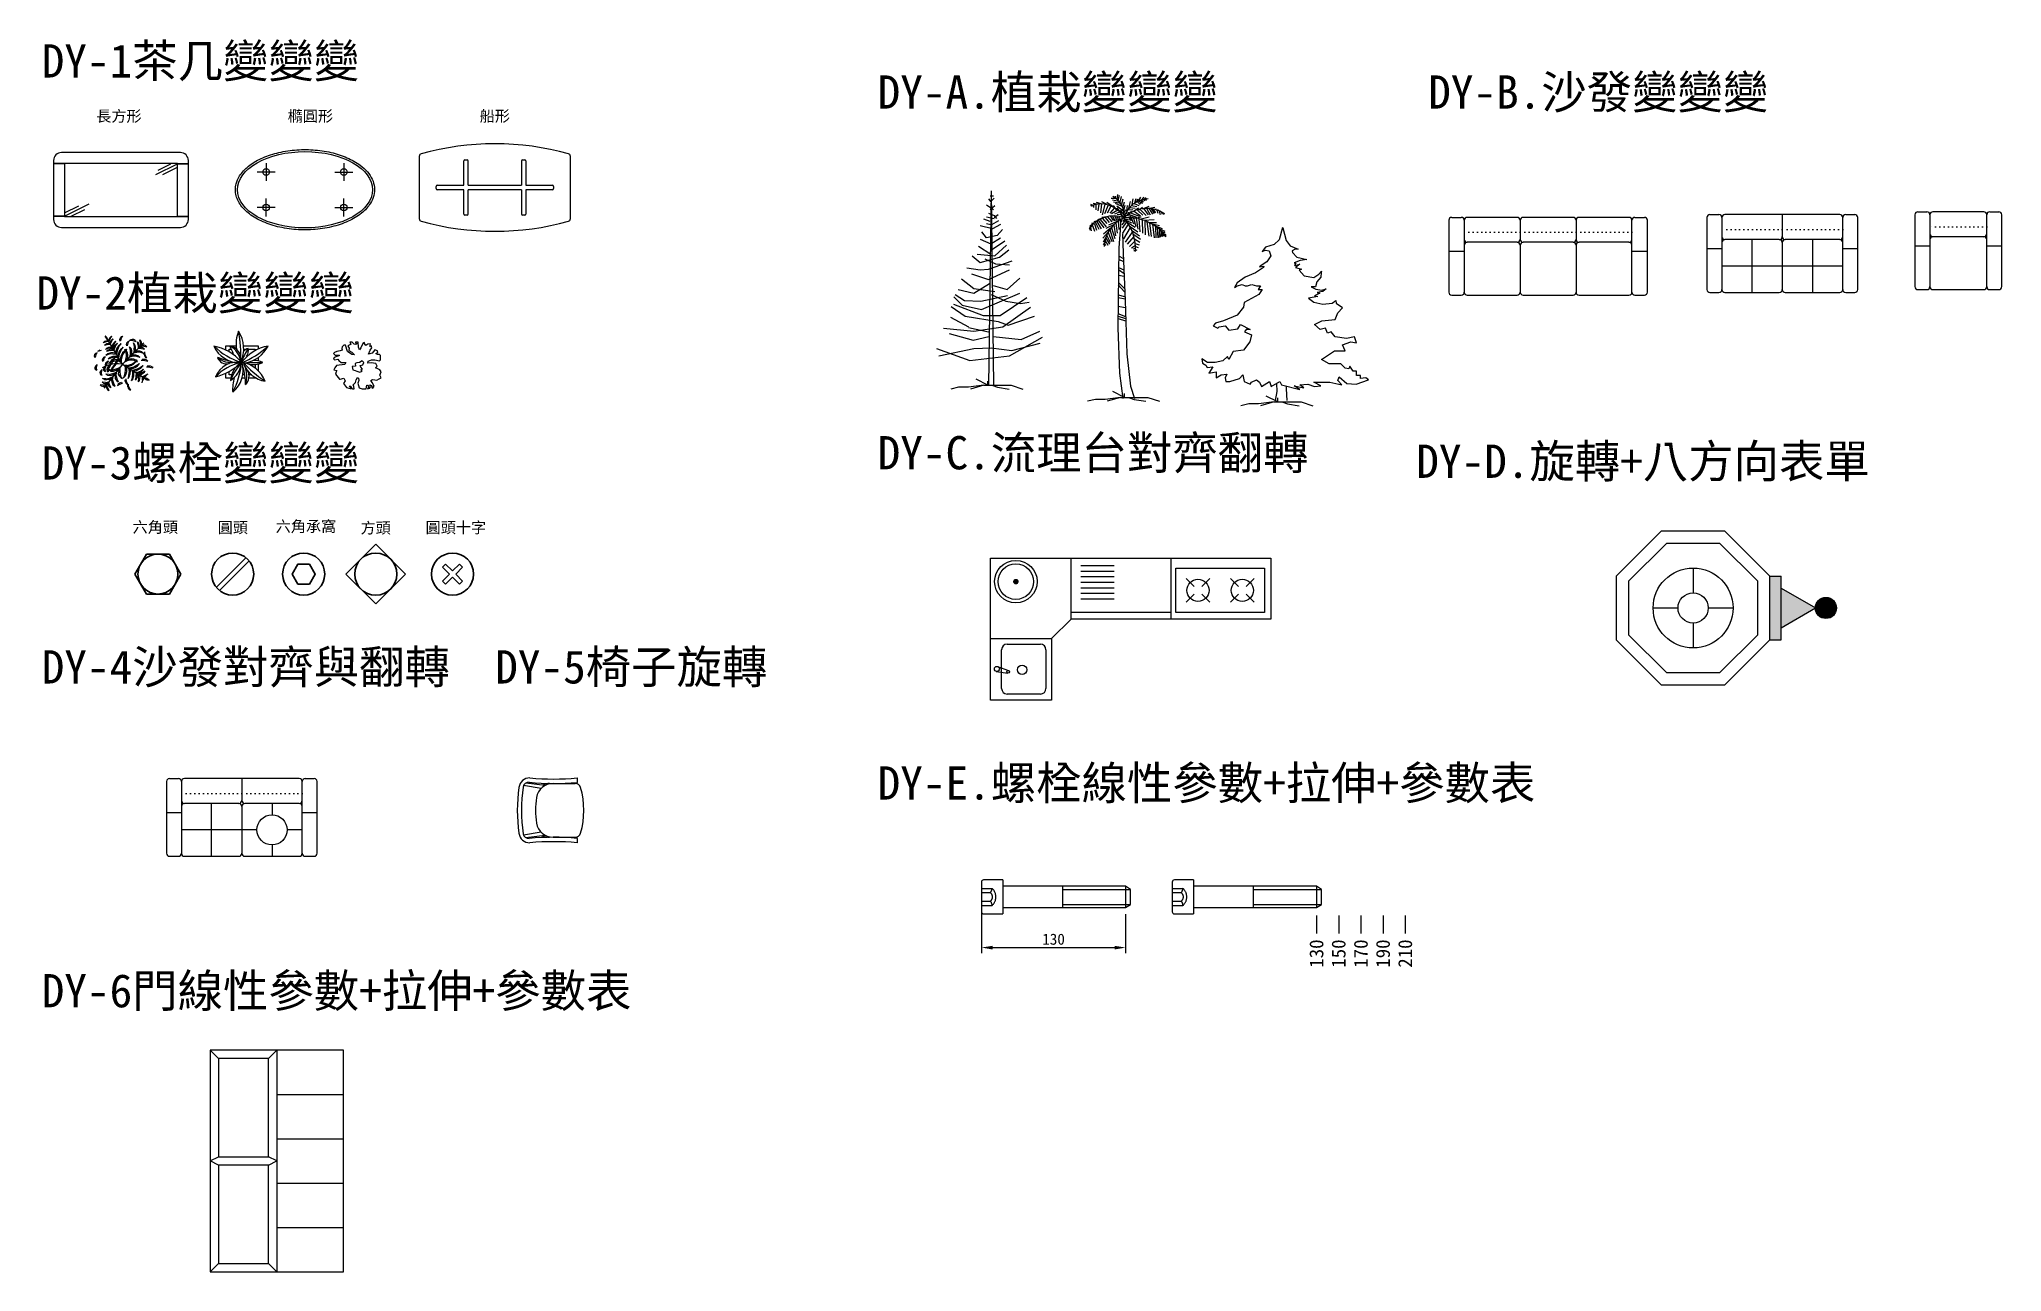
# Model space of a CAD drawing. Header units: millimetres. Extents: x 1529 to 3298, y 79 to 1191.
import ezdxf
from ezdxf.enums import TextEntityAlignment as Align

# ---------------------------------------------------------------- set-up
doc = ezdxf.new("R2010")
doc.units = ezdxf.units.MM
doc.header["$LTSCALE"] = 30
doc.header["$PDMODE"] = 3
doc.linetypes.add('DOT', pattern=[0.25, 0, -0.25])
doc.linetypes.add('HIDDEN2', pattern=[4.7625, 3.175, -1.5875])
doc.layers.add('cc', color=7, linetype='Continuous')
doc.styles.add('KK', font='kaiu.ttf')
doc.dimstyles.new('ISO-25A', dxfattribs={"dimscale": 4, "dimtxt": 2.5, "dimasz": 2.5, "dimexe": 1.25, "dimexo": 1.5, "dimtad": 1, "dimtoh": 1, "dimdsep": 46, "dimtxsty": 'Standard', "dimcen": 2.5, "dimclrt": 7, "dimadec": 0, "dimazin": 0, "dimtfac": 1, "dimtofl": 0, "dimtmove": 0, "dimatfit": 3, "dimfxl": 1, "dimarcsym": 0})

msp = doc.modelspace()

# ---------------------------------------------------------------- texts
at = {"style": 'KK'}
for s, p in [('DY-1茶几變變變', (1531.197, 1156.055)), ('DY-A.植栽變變變', (2284.882, 1128.002)), ('DY-B.沙發變變變', (2781.259, 1128.002)), ('  DY-2植栽變變變', (1485.644, 946.747)), ('DY-C.流理台對齊翻轉', (2284.882, 802.646)), ('DY-3螺栓變變變', (1531.197, 793.435)), ('DY-D.旋轉+八方向表單', (2770.515, 794.977)), ('DY-4沙發對齊與翻轉  DY-5椅子旋轉', (1531.197, 609.487)), ('DY-E.螺栓線性參數+拉伸+參數表', (2284.882, 504.773)), ('DY-6門線性參數+拉伸+參數表', (1531.197, 317.402))]:
    msp.add_text(s, height=30, dxfattribs=at).set_placement(p)
for s, p in [('長方形', (1600.808, 1121.471)), ('橢圓形', (1773.429, 1121.471)), ('船形', (1939.757, 1121.471)), ('六角頭', (1633.637, 750.714)), ('圓頭', (1703.527, 750.026)), ('六角承窩', (1769.46, 751.401)), ('方頭', (1832.295, 750.026)), ('圓頭十字', (1904.602, 750.359))]:
    msp.add_text(s, height=10, dxfattribs=at).set_placement(p, align=Align.MIDDLE)
at = {"char_height": 12.5, "attachment_point": 5, "rotation": 90}
for s, insert in [('130', (2680.597, 365.885)), ('150', (2700.597, 365.885)), ('170', (2720.597, 365.885)), ('190', (2740.597, 365.885)), ('210', (2760.597, 365.885))]:
    msp.add_mtext(s, dxfattribs=dict(at, insert=insert))

# ---------------------------------------------------------------- blocks, each defined once
blk = doc.blocks.new('*D5')
at = {"color": 0, "lineweight": -2, "transparency": 16777216}
for p, q in [((2378.5, 411), (2378.5, 366.3)), ((2508.5, 401.4), (2508.5, 366.3)), ((2388.5, 371.3), (2498.5, 371.3))]:
    blk.add_line(p, q, dxfattribs=at)
at = {"color": 0, "transparency": 16777216}
for points in [[(2388.5, 372.9), (2388.5, 369.6), (2378.5, 371.3)], [(2498.5, 372.9), (2498.5, 369.6), (2508.5, 371.3)]]:
    blk.add_solid(points, dxfattribs=at)
at = {"layer": 'Defpoints', "color": 0, "transparency": 16777216}
for p in [(2378.5, 417), (2508.5, 407.4), (2508.5, 371.3)]:
    blk.add_point(p, dxfattribs=at)
at = {"color": 7, "transparency": 16777216, "insert": (2443.5, 378.8), "char_height": 10, "attachment_point": 5}
blk.add_mtext('130', dxfattribs=at)

# ---------------------------------------------------------------- dimensions: what is measured, and where the dimension line sits
dim = msp.add_linear_dim(base=(2508.497, 371.272), p1=(2378.497, 417.003), p2=(2508.497, 407.404), dimstyle='ISO-25A')
dim.commit()
dim.dimension.update_dxf_attribs({"geometry": '*D5', "text_midpoint": (2443.497, 378.772)})

# ---------------------------------------------------------------- hatches: boundary and pattern name
h = msp.add_hatch(color=231)
h.set_gradient(color1=(0, 0, 255), rotation=90, one_color=1, tint=1, name='CYLINDER')
h.paths.add_polyline_path([(3089.401, 648.933), (3099.401, 648.933), (3099.401, 706.301), (3089.401, 706.301)])
h = msp.add_hatch(color=231)
h.set_gradient(color1=(0, 0, 255), rotation=90, one_color=1, tint=1, name='INVCYLINDER')
h.paths.add_polyline_path([(3099.401, 695.48), (3099.401, 659.754), (3130.34, 677.617)])
h = msp.add_hatch(color=231)
h.set_gradient(color1=(255, 0, 0), rotation=90, one_color=1, tint=1, name='SPHERICAL')
h.paths.add_polyline_path([(3149.38, 677.617, 1), (3130.34, 677.617, 1)])

# ---------------------------------------------------------------- linework, layer by layer
at = {"color": 0}
for p, q in [((1541.934, 1081.129), (1541.934, 1028.029)), ((1656.234, 1088.329), (1549.134, 1088.329)), ((1663.434, 1028.029), (1663.434, 1081.129)), ((1871.774, 1028.342), (1871.774, 1085.307)), ((2007.774, 1085.307), (2007.774, 1028.342)), ((1551.834, 1078.429), (1541.934, 1078.429)), ((1551.834, 1078.159), (1541.934, 1078.159)), ((1653.534, 1078.429), (1551.834, 1078.429)), ((1551.834, 1078.429), (1551.834, 1030.729)), ((1653.534, 1078.429), (1663.434, 1078.429)), ((1653.534, 1030.729), (1653.534, 1078.429)), ((1653.534, 1078.159), (1663.434, 1078.159)), ((1551.834, 1030.999), (1541.934, 1030.999)), ((1551.834, 1030.729), (1541.934, 1030.729)), ((1551.834, 1030.729), (1653.534, 1030.729)), ((1653.534, 1030.999), (1663.434, 1030.999)), ((1653.534, 1030.729), (1663.434, 1030.729)), ((2799.84, 1027.248), (2799.84, 962.448)), ((2802.54, 1029.948), (2811.09, 1029.948)), ((2813.79, 1027.248), (2813.79, 962.448)), ((2861.49, 1029.948), (2816.49, 1029.948)), ((2864.19, 1027.248), (2864.19, 1010.148)), ((2911.89, 1029.948), (2866.89, 1029.948)), ((2914.59, 1027.248), (2914.59, 1010.148)), ((2962.29, 1029.948), (2917.29, 1029.948)), ((2964.99, 962.448), (2964.99, 1027.248)), ((2967.69, 1029.948), (2976.24, 1029.948)), ((2978.94, 962.448), (2978.94, 1027.248)), ((3032.614, 1029.659), (3032.614, 964.859)), ((3035.314, 1032.359), (3043.414, 1032.359)), ((3046.114, 1029.659), (3046.114, 964.859)), ((3152.314, 1032.359), (3048.814, 1032.359)), ((3100.564, 1032.359), (3100.564, 1012.559)), ((3155.014, 964.859), (3155.014, 1029.659)), ((3157.714, 1032.359), (3165.814, 1032.359)), ((3168.514, 964.859), (3168.514, 1029.659)), ((3220.113, 1032.274), (3220.113, 967.474)), ((3222.813, 1034.974), (3230.913, 1034.974)), ((3233.613, 1032.274), (3233.613, 967.474)), ((3282.213, 1034.974), (3236.313, 1034.974)), ((3284.913, 967.474), (3284.913, 1032.274)), ((3287.613, 1034.974), (3295.713, 1034.974)), ((3298.413, 967.474), (3298.413, 1032.274)), ((1549.134, 1020.829), (1656.234, 1020.829)), ((3097.864, 1009.859), (3048.814, 1009.859)), ((3073.339, 962.159), (3073.339, 1009.859)), ((3152.314, 1009.859), (3103.264, 1009.859)), ((3127.789, 1009.859), (3127.789, 962.159)), ((3282.213, 1012.474), (3236.313, 1012.474)), ((2799.84, 999.348), (2813.79, 999.348)), ((2861.49, 1007.448), (2816.49, 1007.448)), ((2864.19, 1004.748), (2864.19, 962.448)), ((2911.89, 1007.448), (2866.89, 1007.448)), ((2914.59, 1004.748), (2914.59, 962.448)), ((2962.29, 1007.448), (2917.29, 1007.448)), ((2964.99, 999.348), (2978.94, 999.348)), ((3100.564, 1007.159), (3100.564, 964.859)), ((3220.113, 1004.374), (3233.613, 1004.374)), ((3284.913, 1004.374), (3298.413, 1004.374)), ((3155.014, 986.009), (3046.114, 986.009)), ((2802.54, 959.748), (2811.09, 959.748)), ((2816.49, 959.748), (2861.49, 959.748)), ((2866.89, 959.748), (2911.89, 959.748)), ((2917.29, 959.748), (2962.29, 959.748)), ((2967.69, 959.748), (2976.24, 959.748)), ((3048.814, 962.159), (3097.864, 962.159)), ((3103.264, 962.159), (3152.314, 962.159)), ((3222.813, 964.774), (3230.913, 964.774)), ((3236.313, 964.774), (3282.213, 964.774)), ((3287.613, 964.774), (3295.713, 964.774)), ((1643.696, 521.107), (1643.696, 456.307)), ((1646.396, 523.807), (1654.496, 523.807)), ((1657.196, 521.107), (1657.196, 456.307)), ((1763.396, 523.807), (1659.896, 523.807)), ((1711.646, 523.807), (1711.646, 504.007)), ((1766.096, 456.307), (1766.096, 521.107)), ((1768.796, 523.807), (1776.896, 523.807)), ((1779.596, 456.307), (1779.596, 521.107)), ((1981.41, 514.718), (1965.639, 517.461)), ((1985.248, 517.594), (1967.618, 519.684)), ((1992.209, 519.307), (2012.319, 519.307)), ((2013.998, 524.307), (2013.998, 520.307)), ((2013.998, 519.017), (2013.998, 520.307)), ((1708.946, 501.307), (1659.896, 501.307)), ((1684.421, 453.607), (1684.421, 501.307)), ((1711.646, 498.607), (1711.646, 456.307)), ((1763.396, 501.307), (1714.346, 501.307)), ((1738.871, 501.307), (1738.871, 491.049)), ((1725.279, 477.457), (1657.196, 477.457)), ((1738.871, 463.866), (1738.871, 453.607)), ((1766.096, 477.457), (1752.463, 477.457)), ((1981.41, 475.396), (1965.639, 472.653)), ((1985.248, 472.52), (1967.618, 470.43)), ((1992.209, 470.807), (2012.319, 470.807)), ((2013.998, 469.807), (2013.998, 471.097)), ((2013.998, 469.807), (2013.998, 465.807)), ((1659.896, 453.607), (1708.946, 453.607)), ((1714.346, 453.607), (1763.396, 453.607)), ((1803.237, 278.893), (1683.237, 278.893)), ((1683.237, 278.893), (1683.237, 78.893)), ((1690.737, 271.393), (1683.237, 278.893)), ((1735.737, 271.393), (1690.737, 271.393)), ((1690.737, 271.393), (1690.737, 182.643)), ((1735.737, 271.393), (1743.237, 278.893)), ((1735.737, 182.643), (1735.737, 271.393)), ((1743.237, 278.893), (1743.237, 78.893)), ((1803.237, 78.893), (1803.237, 278.893)), ((1743.237, 238.893), (1803.237, 238.893)), ((1743.237, 198.893), (1803.237, 198.893)), ((1683.237, 178.893), (1690.737, 182.643)), ((1690.737, 175.143), (1683.237, 178.893)), ((1690.737, 182.643), (1735.737, 182.643)), ((1743.237, 178.893), (1735.737, 182.643)), ((1735.737, 175.143), (1743.237, 178.893)), ((1735.737, 175.143), (1690.737, 175.143)), ((1690.737, 175.143), (1690.737, 86.393)), ((1735.737, 86.393), (1735.737, 175.143)), ((1743.237, 158.893), (1803.237, 158.893)), ((1743.237, 118.893), (1803.237, 118.893)), ((1690.737, 86.393), (1683.237, 78.893)), ((1683.237, 78.893), (1803.237, 78.893)), ((1690.737, 86.393), (1735.737, 86.393)), ((1735.737, 86.393), (1743.237, 78.893))]:
    msp.add_line(p, q, dxfattribs=at)
at = {"color": 6}
for p, q in [((1911.774, 1058.825), (1911.774, 1080.825)), ((1912.774, 1081.825), (1914.774, 1081.825)), ((1915.774, 1058.825), (1915.774, 1080.825)), ((1963.774, 1080.825), (1963.774, 1058.825)), ((1964.774, 1081.825), (1966.774, 1081.825)), ((1967.774, 1080.825), (1967.774, 1058.825)), ((1741.675, 1070.841), (1725.508, 1070.841)), ((1733.591, 1078.925), (1733.591, 1062.758)), ((1795.508, 1070.841), (1811.675, 1070.841)), ((1803.591, 1078.925), (1803.591, 1062.758)), ((1733.591, 1030.758), (1733.591, 1046.925)), ((1803.591, 1030.758), (1803.591, 1046.925)), ((1886.774, 1055.825), (1886.774, 1057.825)), ((1887.774, 1058.825), (1911.774, 1058.825)), ((1911.774, 1054.825), (1887.774, 1054.825)), ((1911.774, 1032.825), (1911.774, 1054.825)), ((1915.774, 1058.825), (1963.774, 1058.825)), ((1963.774, 1054.825), (1915.774, 1054.825)), ((1915.774, 1032.825), (1915.774, 1054.825)), ((1963.774, 1054.825), (1963.774, 1032.825)), ((1967.774, 1058.825), (1991.774, 1058.825)), ((1967.774, 1054.825), (1967.774, 1032.825)), ((1991.774, 1054.825), (1967.774, 1054.825)), ((1992.774, 1057.825), (1992.774, 1055.825)), ((1741.675, 1038.841), (1725.508, 1038.841)), ((1795.508, 1038.841), (1811.675, 1038.841)), ((1914.774, 1031.825), (1912.774, 1031.825)), ((1966.774, 1031.825), (1964.774, 1031.825)), ((2498.098, 715.586), (2468.098, 715.586)), ((2498.098, 710.586), (2468.098, 710.586)), ((2498.098, 705.586), (2468.098, 705.586)), ((2498.098, 700.586), (2468.098, 700.586)), ((2498.098, 695.586), (2468.098, 695.586)), ((2498.098, 690.586), (2468.098, 690.586)), ((2459.339, 673.941), (2549.339, 673.941)), ((2498.098, 685.586), (2468.098, 685.586))]:
    msp.add_line(p, q, dxfattribs=at)
at = {"color": 4}
for p, q in [((1634.201, 1068.492), (1653.534, 1078.159)), ((1636.304, 1072.562), (1647.496, 1078.159)), ((1640.318, 1068.532), (1653.534, 1075.14)), ((1551.834, 1030.999), (1573.905, 1042.034)), ((1551.834, 1034.017), (1564.73, 1040.465)), ((1557.871, 1030.999), (1570.087, 1037.106)), ((3020.152, 713.638), (3020.152, 691.25)), ((3099.401, 648.933), (3099.401, 706.301)), ((3099.401, 695.48), (3130.34, 677.617)), ((2984.13, 677.617), (3006.519, 677.617)), ((3033.785, 677.617), (3056.173, 677.617)), ((3099.401, 659.754), (3130.34, 677.617)), ((3020.152, 663.984), (3020.152, 641.595)), ((2396.661, 604.982), (2396.661, 639.982)), ((2401.661, 644.982), (2431.661, 644.982)), ((2436.661, 639.982), (2436.661, 604.982)), ((2391.802, 620.389), (2402.334, 618.728)), ((2393, 624.784), (2402.96, 621.148)), ((2431.661, 599.982), (2401.661, 599.982))]:
    msp.add_line(p, q, dxfattribs=at)
at = {"color": 92}
for p, q in [((2384.757, 1046.56), (2386.86, 1043.863)), ((2387.122, 1053.948), (2384.929, 878.384)), ((2386.334, 1049.257), (2389.49, 1049.257)), ((2387.122, 1053.948), (2389.318, 878.384)), ((2387.386, 1044.537), (2390.015, 1047.234)), ((2499.755, 1046.831), (2495.513, 1047.058)), ((2502.76, 1044.339), (2496.75, 1045.472)), ((2499.048, 1049.097), (2499.048, 1047.511)), ((2500.816, 1046.378), (2501.346, 1050.457)), ((2501.876, 1045.472), (2502.937, 1050.004)), ((2503.644, 1043.659), (2504.704, 1048.871)), ((2504.881, 1040.94), (2506.118, 1046.605)), ((2511.243, 1038.221), (2512.835, 1044.113)), ((2514.426, 1041.393), (2515.309, 1046.605)), ((2516.723, 1042.98), (2517.96, 1047.058)), ((2518.668, 1044.113), (2519.374, 1046.605)), ((2519.728, 1044.339), (2522.203, 1048.191)), ((2520.612, 1044.792), (2522.203, 1042.526)), ((2522.379, 1045.472), (2525.03, 1048.191)), ((2522.379, 1045.246), (2523.262, 1042.526)), ((2523.616, 1046.152), (2524.147, 1043.659)), ((2525.03, 1046.152), (2525.384, 1044.792)), ((2525.384, 1046.152), (2526.797, 1047.964)), ((2526.091, 1046.378), (2527.328, 1045.472)), ((2527.151, 1046.378), (2527.504, 1047.285)), ((2386.334, 1026.334), (2380.549, 1028.357)), ((2383.178, 1041.167), (2389.49, 1037.122)), ((2383.178, 1030.38), (2390.015, 1029.031)), ((2384.757, 1033.75), (2390.015, 1031.728)), ((2386.334, 1037.122), (2390.541, 1040.492)), ((2387.911, 1023.638), (2394.222, 1027.008)), ((2390.015, 1029.705), (2393.696, 1032.402)), ((2390.015, 1031.728), (2392.118, 1029.031)), ((2478.722, 1040.94), (2477.131, 1041.393)), ((2478.192, 1040.714), (2477.839, 1039.354)), ((2482.787, 1041.847), (2479.076, 1042.299)), ((2479.605, 1040.94), (2479.605, 1038.674)), ((2482.964, 1026.665), (2479.959, 1025.985)), ((2481.727, 1041.62), (2481.55, 1036.635)), ((2487.56, 1041.847), (2482.257, 1043.206)), ((2486.675, 1028.931), (2483.14, 1027.798)), ((2484.201, 1041.847), (2483.494, 1035.728)), ((2483.671, 1027.344), (2488.797, 1020.547)), ((2485.615, 1028.025), (2490.918, 1021.453)), ((2486.675, 1042.073), (2485.969, 1034.142)), ((2491.978, 1041.393), (2487.029, 1043.886)), ((2491.625, 1030.516), (2487.029, 1029.837)), ((2489.858, 1041.62), (2487.206, 1032.33)), ((2487.56, 1028.931), (2491.448, 1024.399)), ((2492.862, 1040.94), (2489.327, 1033.009)), ((2490.034, 1029.837), (2493.746, 1025.305)), ((2497.281, 1039.354), (2491.625, 1043.206)), ((2495.159, 1040.033), (2491.802, 1033.689)), ((2492.155, 1030.516), (2496.043, 1025.985)), ((2502.053, 1026.665), (2493.039, 1022.813)), ((2498.518, 1038.448), (2494.099, 1033.689)), ((2494.63, 1031.197), (2497.281, 1027.118)), ((2501.346, 1036.408), (2495.867, 1033.009)), ((2496.574, 1031.197), (2498.518, 1027.344)), ((2504.174, 1042.526), (2497.457, 1043.659)), ((2500.285, 1036.861), (2497.457, 1040.487)), ((2504.351, 1028.25), (2497.987, 1026.892)), ((2498.341, 1031.197), (2500.285, 1028.025)), ((2502.937, 1034.596), (2498.518, 1032.782)), ((2505.411, 1039.807), (2499.225, 1042.526)), ((2500.109, 1030.743), (2501.7, 1028.477)), ((2500.639, 1040.26), (2506.471, 1035.955)), ((2500.639, 1038.448), (2504.527, 1033.463)), ((2504.704, 1032.556), (2500.992, 1032.103)), ((2501.7, 1026.438), (2502.229, 1018.96)), ((2502.229, 1030.516), (2503.29, 1028.704)), ((2503.467, 1036.408), (2507.002, 1032.33)), ((2503.467, 1027.798), (2503.734, 1022.501)), ((2505.588, 1031.423), (2504.174, 1031.197)), ((2505.058, 1028.25), (2504.527, 1025.532)), ((2508.239, 1027.344), (2505.058, 1023.266)), ((2505.941, 1038.674), (2507.532, 1043.886)), ((2507.355, 1028.477), (2505.941, 1026.211)), ((2506.825, 1036.408), (2508.062, 1040.94)), ((2506.825, 1033.463), (2508.593, 1037.088)), ((2507.355, 1028.477), (2511.95, 1027.571)), ((2508.593, 1033.463), (2511.95, 1034.596)), ((2508.593, 1027.344), (2513.895, 1025.078)), ((2509.653, 1035.728), (2510.184, 1040.714)), ((2509.653, 1031.876), (2513.541, 1030.743)), ((2510.36, 1036.635), (2515.132, 1037.088)), ((2510.36, 1032.556), (2513.719, 1035.502)), ((2511.067, 1032.782), (2518.314, 1030.064)), ((2511.597, 1029.383), (2513.365, 1026.665)), ((2512.304, 1038.901), (2517.076, 1038.221)), ((2512.658, 1029.61), (2515.485, 1030.516)), ((2513.011, 1034.142), (2520.612, 1030.97)), ((2513.365, 1029.383), (2515.485, 1024.172)), ((2513.719, 1040.714), (2518.491, 1039.807)), ((2514.602, 1035.049), (2520.081, 1038.448)), ((2515.485, 1029.158), (2517.607, 1021.68)), ((2516.193, 1042.526), (2520.435, 1040.714)), ((2516.193, 1035.502), (2522.025, 1031.423)), ((2516.723, 1029.158), (2522.379, 1030.291)), ((2517.96, 1029.158), (2519.374, 1019.187)), ((2519.198, 1043.886), (2521.672, 1041.393)), ((2519.198, 1036.408), (2524.147, 1031.876)), ((2520.258, 1036.861), (2523.616, 1039.127)), ((2520.435, 1028.477), (2521.318, 1016.921)), ((2521.672, 1037.088), (2526.975, 1031.649)), ((2522.379, 1028.477), (2529.802, 1030.291)), ((2523.262, 1027.344), (2523.793, 1015.561)), ((2523.616, 1037.768), (2529.802, 1040.033)), ((2524.853, 1037.541), (2528.919, 1032.33)), ((2525.03, 1027.344), (2534.221, 1028.025)), ((2525.738, 1026.892), (2526.091, 1014.202)), ((2527.682, 1037.768), (2530.51, 1032.33)), ((2528.565, 1037.994), (2534.752, 1039.127)), ((2529.802, 1037.768), (2532.807, 1032.782)), ((2531.57, 1037.768), (2534.221, 1033.463)), ((2533.161, 1037.315), (2535.459, 1033.916)), ((2533.337, 1037.315), (2536.165, 1037.768)), ((2535.635, 1036.861), (2538.109, 1036.861)), ((2536.519, 1036.635), (2537.403, 1033.689)), ((2538.463, 1036.182), (2539.877, 1035.955)), ((2538.64, 1035.955), (2539.701, 1032.556)), ((2540.761, 1035.049), (2541.114, 1032.782)), ((2542.351, 1033.689), (2542.705, 1032.556)), ((2388.437, 1019.592), (2377.394, 1022.289)), ((2377.394, 1010.154), (2386.86, 1006.109)), ((2383.178, 1011.502), (2378.971, 1016.896)), ((2383.178, 1024.312), (2386.86, 1023.638)), ((2392.644, 1013.525), (2383.178, 1011.502)), ((2386.86, 1006.109), (2395.8, 1011.502)), ((2395.8, 1023.638), (2388.437, 1019.592)), ((2388.437, 1001.39), (2399.481, 1008.805)), ((2397.377, 1018.919), (2392.644, 1013.525)), ((2476.071, 1020.093), (2475.541, 1020.093)), ((2476.071, 1019.866), (2476.248, 1018.281)), ((2479.429, 1023.945), (2476.248, 1022.133)), ((2477.485, 1021.906), (2476.248, 1021.226)), ((2476.954, 1020.773), (2477.485, 1017.827)), ((2480.843, 1025.078), (2477.839, 1024.399)), ((2478.545, 1022.586), (2480.313, 1017.6)), ((2480.313, 1024.172), (2482.081, 1018.508)), ((2481.374, 1025.305), (2484.378, 1019.414)), ((2482.611, 1026.211), (2486.499, 1019.64)), ((2492.862, 1016.694), (2487.913, 1011.03)), ((2491.271, 1012.842), (2488.09, 1007.404)), ((2494.806, 1020.093), (2488.443, 1014.655)), ((2490.034, 1008.99), (2492.332, 1004.911)), ((2498.165, 1023.492), (2490.741, 1019.866)), ((2490.741, 1011.483), (2493.922, 1005.818)), ((2491.625, 1013.522), (2494.63, 1007.631)), ((2492.862, 1016.242), (2496.043, 1008.084)), ((2494.276, 1018.96), (2497.634, 1008.084)), ((2495.867, 1020.547), (2498.694, 1010.803)), ((2497.811, 1022.813), (2499.402, 1013.295)), ((2499.578, 1024.625), (2500.992, 1015.788)), ((2503.745, 1022.463), (2502.358, 1002.303)), ((2509.299, 1025.985), (2505.411, 1020.093)), ((2510.713, 1023.719), (2505.764, 1015.561)), ((2505.8, 1015.418), (2506.413, 997.755)), ((2512.658, 1020.773), (2506.649, 1010.576)), ((2514.426, 1016.694), (2508.062, 1007.631)), ((2509.83, 1025.532), (2517.076, 1021)), ((2515.839, 1012.616), (2510.006, 1005.818)), ((2511.774, 1022.359), (2519.374, 1016.921)), ((2513.719, 1018.281), (2521.142, 1013.295)), ((2515.132, 1015.109), (2521.849, 1010.123)), ((2516.37, 1010.576), (2521.318, 1007.631)), ((2527.682, 1025.985), (2529.273, 1013.069)), ((2529.273, 1025.305), (2536.342, 1025.305)), ((2530.156, 1024.852), (2531.57, 1012.616)), ((2532.277, 1023.945), (2539.17, 1022.586)), ((2532.63, 1023.719), (2534.221, 1011.483)), ((2534.221, 1022.586), (2541.468, 1019.866)), ((2535.282, 1021.68), (2535.635, 1011.483)), ((2537.049, 1020.773), (2537.403, 1011.483)), ((2538.287, 1019.866), (2543.766, 1017.375)), ((2539.17, 1018.733), (2538.463, 1011.709)), ((2540.407, 1017.6), (2539.701, 1012.163)), ((2540.584, 1017.6), (2543.766, 1016.242)), ((2541.114, 1016.921), (2541.114, 1012.389)), ((2542.175, 1015.788), (2544.649, 1014.428)), ((2542.351, 1015.335), (2542.351, 1012.842)), ((2543.236, 1014.428), (2543.589, 1012.842)), ((2543.589, 1014.202), (2545.003, 1013.069)), ((2647.03, 1009.542), (2642.416, 1005.598)), ((2649.988, 1020.858), (2647.03, 1009.542)), ((2650.143, 1020.441), (2653.089, 1009.11)), ((2653.089, 1009.11), (2656.941, 1004.17)), ((2370.031, 995.322), (2377.394, 989.254)), ((2374.764, 996.67), (2390.541, 995.322)), ((2375.816, 1004.086), (2386.86, 996.67)), ((2377.394, 989.254), (2394.748, 993.973)), ((2381.601, 992.625), (2391.067, 987.906)), ((2390.541, 995.322), (2401.059, 1004.76)), ((2394.748, 993.973), (2403.163, 1000.715)), ((2489.327, 1006.951), (2488.09, 1005.138)), ((2489.504, 1006.044), (2490.387, 1004.685)), ((2502.358, 1002.303), (2501.345, 930.183)), ((2502.174, 995.115), (2506.595, 992.935)), ((2502.174, 992.283), (2506.595, 990.103)), ((2506.413, 997.755), (2507.933, 954.873)), ((2516.723, 1008.31), (2512.128, 1003.778)), ((2517.43, 1004.685), (2513.719, 1002.193)), ((2517.076, 1001.966), (2515.132, 1001.286)), ((2517.253, 999.7), (2516.016, 999.7)), ((2517.076, 1006.498), (2520.612, 1005.138)), ((2517.253, 1000.833), (2518.491, 1000.38)), ((2517.43, 1003.553), (2519.728, 1002.872)), ((2634.725, 1002.969), (2631.648, 999.024)), ((2631.648, 999.024), (2634.725, 1000.339)), ((2642.416, 1005.598), (2634.725, 1002.969)), ((2634.725, 1000.339), (2637.8, 999.682)), ((2639.339, 995.081), (2635.75, 989.822)), ((2637.8, 999.682), (2639.339, 995.081)), ((2656.941, 1004.17), (2663.967, 1001.264)), ((2661.474, 1001.264), (2658.755, 999.811)), ((2658.755, 999.811), (2658.981, 998.359)), ((2658.981, 998.359), (2662.834, 994.001)), ((2665.78, 991.095), (2660.341, 989.061)), ((2663.967, 1001.264), (2661.474, 1001.264)), ((2662.834, 994.001), (2671.899, 991.967)), ((2671.899, 991.967), (2665.78, 991.095)), ((2360.565, 974.421), (2371.609, 965.657)), ((2365.298, 984.534), (2377.394, 982.512)), ((2369.505, 979.141), (2384.757, 973.747)), ((2377.394, 982.512), (2384.757, 983.186)), ((2384.757, 983.186), (2406.317, 990.602)), ((2384.757, 973.747), (2403.688, 982.512)), ((2391.067, 987.906), (2403.688, 987.231)), ((2401.584, 964.983), (2413.154, 975.096)), ((2502.174, 984.655), (2506.934, 982.475)), ((2502.174, 982.911), (2507.104, 979.206)), ((2502.174, 977.681), (2507.104, 977.027)), ((2616.265, 976.018), (2609.087, 970.76)), ((2625.494, 979.961), (2616.265, 976.018)), ((2632.673, 984.563), (2625.494, 979.961)), ((2630.622, 986.535), (2629.084, 985.221)), ((2629.084, 985.221), (2633.186, 985.878)), ((2635.75, 989.822), (2630.622, 986.535)), ((2633.186, 985.878), (2632.673, 984.563)), ((2660.341, 989.061), (2661.927, 988.481)), ((2661.927, 988.481), (2660.794, 986.446)), ((2660.794, 986.446), (2665.554, 987.608)), ((2665.554, 987.608), (2661.701, 984.704)), ((2661.701, 984.704), (2667.141, 983.251)), ((2667.141, 983.251), (2665.101, 982.379)), ((2665.101, 982.379), (2669.406, 977.149)), ((2669.406, 977.149), (2678.245, 975.696)), ((2678.245, 975.696), (2682.778, 978.602)), ((2684.365, 975.987), (2680.738, 971.919)), ((2682.778, 978.602), (2685.044, 981.507)), ((2684.818, 980.055), (2684.365, 975.987)), ((2685.044, 981.507), (2684.818, 980.055)), ((2353.729, 958.241), (2361.091, 950.825)), ((2354.781, 960.263), (2363.195, 954.87)), ((2357.41, 964.983), (2371.609, 961.612)), ((2371.609, 961.612), (2385.808, 970.377)), ((2371.609, 965.657), (2390.541, 962.96)), ((2377.92, 954.196), (2402.11, 959.59)), ((2378.445, 946.78), (2413.154, 961.612)), ((2387.386, 960.263), (2400.533, 954.196)), ((2388.963, 968.354), (2401.584, 964.983)), ((2395.274, 941.387), (2419.465, 957.567)), ((2501.664, 960.028), (2507.614, 958.502)), ((2501.834, 969.181), (2507.444, 962.643)), ((2501.834, 957.63), (2507.954, 956.54)), ((2502.004, 971.143), (2507.444, 965.912)), ((2609.087, 970.76), (2606.524, 966.815)), ((2606.524, 966.815), (2609.087, 968.129)), ((2609.087, 968.129), (2613.702, 969.444)), ((2613.702, 969.444), (2616.265, 968.129)), ((2628.571, 960.242), (2615.24, 953.011)), ((2616.265, 968.129), (2618.316, 968.129)), ((2618.316, 968.129), (2621.905, 969.444)), ((2622.172, 969.505), (2626.52, 968.129)), ((2626.52, 968.129), (2630.11, 968.129)), ((2630.11, 968.129), (2628.059, 964.843)), ((2628.059, 964.843), (2631.648, 964.843)), ((2631.648, 964.843), (2628.571, 960.242)), ((2681.644, 958.555), (2673.259, 957.102)), ((2673.259, 957.102), (2678.245, 953.325)), ((2679.605, 967.27), (2675.752, 967.27)), ((2675.752, 967.27), (2680.059, 965.237)), ((2683.684, 961.46), (2678.925, 959.135)), ((2678.925, 959.135), (2681.644, 958.555)), ((2680.738, 971.919), (2679.605, 967.27)), ((2680.059, 965.237), (2685.271, 964.366)), ((2686.177, 963.203), (2681.191, 962.041)), ((2681.191, 962.041), (2683.684, 961.46)), ((2685.271, 964.366), (2689.351, 965.528)), ((2689.351, 965.528), (2686.177, 963.203)), ((2350.574, 940.038), (2366.876, 931.273)), ((2351.099, 949.476), (2363.721, 940.712)), ((2353.203, 951.499), (2380.023, 941.387)), ((2361.091, 950.825), (2378.445, 946.78)), ((2363.195, 954.87), (2377.92, 954.196)), ((2363.721, 940.712), (2393.696, 935.993)), ((2380.023, 941.387), (2395.274, 941.387)), ((2397.903, 931.273), (2422.62, 948.802)), ((2400.533, 954.196), (2413.68, 952.173)), ((2402.636, 932.622), (2426.301, 940.712)), ((2413.68, 952.173), (2421.569, 953.522)), ((2501.494, 943.247), (2508.295, 940.632)), ((2501.664, 940.849), (2508.464, 938.67)), ((2501.664, 938.67), (2508.464, 936.709)), ((2501.834, 949.785), (2508.124, 948.477)), ((2507.933, 954.873), (2509.454, 906.793)), ((2609.087, 941.836), (2596.782, 936.578)), ((2614.727, 949.067), (2609.087, 941.836)), ((2615.24, 953.011), (2614.727, 949.067)), ((2678.245, 953.325), (2686.177, 951.581)), ((2685.486, 936.578), (2697.278, 937.893)), ((2686.177, 951.581), (2694.563, 952.453)), ((2694.563, 952.453), (2697.962, 955.067)), ((2697.278, 937.893), (2699.843, 943.808)), ((2697.962, 955.067), (2698.189, 952.453)), ((2698.189, 952.453), (2704.082, 948.676)), ((2699.843, 943.808), (2703.944, 948.41)), ((2344.263, 929.925), (2371.609, 927.228)), ((2349.522, 925.205), (2371.083, 919.137)), ((2366.876, 930.599), (2384.757, 926.554)), ((2371.083, 919.137), (2385.282, 922.509)), ((2371.609, 927.228), (2397.903, 931.273)), ((2388.963, 922.509), (2414.206, 919.812)), ((2393.696, 935.993), (2402.636, 932.622)), ((2403.688, 904.98), (2433.663, 921.835)), ((2414.206, 919.812), (2431.034, 927.228)), ((2501.345, 930.183), (2502.866, 889.25)), ((2589.603, 934.605), (2587.553, 931.976)), ((2587.553, 931.976), (2591.654, 930.004)), ((2596.782, 936.578), (2589.603, 934.605)), ((2591.654, 930.004), (2592.679, 931.319)), ((2592.679, 931.319), (2598.32, 931.976)), ((2598.32, 931.976), (2601.396, 928.033)), ((2601.396, 928.033), (2609.6, 929.347)), ((2609.6, 929.347), (2612.164, 933.291)), ((2612.164, 933.291), (2620.88, 928.69)), ((2617.291, 928.69), (2615.753, 926.718)), ((2615.753, 926.718), (2621.905, 924.088)), ((2620.88, 928.69), (2617.291, 928.69)), ((2621.905, 924.088), (2620.368, 917.515)), ((2678.82, 933.291), (2685.486, 936.578)), ((2683.948, 928.69), (2678.82, 933.291)), ((2688.562, 930.004), (2683.948, 928.69)), ((2690.612, 925.402), (2688.562, 930.004)), ((2693.689, 926.718), (2690.612, 925.402)), ((2697.278, 922.116), (2693.689, 926.718)), ((2707.534, 920.802), (2697.278, 922.116)), ((2714.712, 922.116), (2707.534, 920.802)), ((2716.763, 916.858), (2714.712, 922.116)), ((2337.952, 911.722), (2367.928, 900.934)), ((2340.056, 904.98), (2371.609, 911.722)), ((2367.928, 900.934), (2403.688, 904.98)), ((2371.609, 911.722), (2387.386, 912.396)), ((2387.386, 912.396), (2405.791, 909.699)), ((2405.791, 909.699), (2431.56, 916.441)), ((2509.454, 906.793), (2513.002, 877.555)), ((2600.371, 904.369), (2596.268, 900.424)), ((2601.396, 901.738), (2600.371, 904.369)), ((2605.498, 908.97), (2601.396, 901.738)), ((2614.727, 910.284), (2605.498, 908.97)), ((2620.368, 917.515), (2614.727, 910.284)), ((2684.972, 901.738), (2696.766, 909.627)), ((2696.766, 909.627), (2706.508, 909.627)), ((2703.944, 914.886), (2711.635, 917.515)), ((2706.508, 909.627), (2703.944, 914.886)), ((2711.635, 917.515), (2716.763, 916.858)), ((2502.866, 889.25), (2505.906, 866.51)), ((2582.425, 899.109), (2577.297, 902.396)), ((2577.297, 902.396), (2577.81, 898.452)), ((2577.81, 898.452), (2580.887, 896.48)), ((2580.887, 896.48), (2581.912, 894.508)), ((2581.912, 894.508), (2587.039, 895.166)), ((2589.09, 899.109), (2582.425, 899.109)), ((2587.039, 895.166), (2583.45, 889.249)), ((2583.45, 889.249), (2590.116, 890.564)), ((2596.268, 900.424), (2589.09, 899.109)), ((2590.116, 890.564), (2590.116, 885.306)), ((2590.116, 885.306), (2594.731, 887.935)), ((2594.731, 887.935), (2599.858, 888.592)), ((2599.858, 888.592), (2598.32, 885.306)), ((2598.32, 885.306), (2598.833, 882.019)), ((2611.138, 884.648), (2614.214, 887.935)), ((2614.214, 887.935), (2615.24, 882.019)), ((2692.151, 897.795), (2684.972, 901.738)), ((2696.766, 897.795), (2692.151, 897.795)), ((2702.406, 897.795), (2696.766, 897.795)), ((2699.843, 882.677), (2700.868, 885.963)), ((2700.868, 885.963), (2708.046, 880.047)), ((2706.508, 893.851), (2702.406, 897.795)), ((2709.584, 893.194), (2706.508, 893.851)), ((2710.61, 895.823), (2709.584, 893.194)), ((2713.686, 891.221), (2710.61, 895.823)), ((2716.763, 891.221), (2713.686, 891.221)), ((2716.763, 887.277), (2716.763, 891.221)), ((2720.352, 887.277), (2716.763, 887.277)), ((2720.352, 884.648), (2720.352, 887.277)), ((2724.966, 885.306), (2720.352, 884.648)), ((2727.53, 883.334), (2724.966, 885.306)), ((2357.945, 876.834), (2350.923, 875.078)), ((2366.724, 876.834), (2357.945, 876.834)), ((2380.769, 878.589), (2366.724, 876.834)), ((2380.769, 878.589), (2368.479, 875.078)), ((2384.28, 878.589), (2373.746, 883.856)), ((2380.769, 878.589), (2387.791, 878.589)), ((2384.28, 878.589), (2384.28, 882.101)), ((2384.28, 878.589), (2405.348, 878.589)), ((2387.791, 878.589), (2393.058, 876.834)), ((2393.058, 876.834), (2403.592, 875.078)), ((2405.348, 878.589), (2415.882, 875.078)), ((2504.008, 867.514), (2489.963, 865.758)), ((2504.008, 867.514), (2491.719, 864.002)), ((2507.519, 867.514), (2496.985, 872.781)), ((2504.008, 867.514), (2511.031, 867.514)), ((2507.519, 867.514), (2507.519, 871.025)), ((2507.519, 867.514), (2528.587, 867.514)), ((2511.031, 867.514), (2516.298, 865.758)), ((2513.002, 877.555), (2516.55, 866.51)), ((2528.587, 867.514), (2539.121, 864.002)), ((2598.833, 882.019), (2602.422, 882.019)), ((2602.422, 882.019), (2611.138, 884.648)), ((2615.24, 882.019), (2620.88, 879.389)), ((2620.88, 879.389), (2621.905, 881.362)), ((2621.905, 881.362), (2626.52, 883.334)), ((2626.52, 883.334), (2629.084, 881.362)), ((2629.084, 881.362), (2631.136, 877.417)), ((2631.136, 877.417), (2638.314, 882.019)), ((2645.781, 863.501), (2635.247, 868.768)), ((2638.314, 882.019), (2639.851, 877.417)), ((2639.851, 877.417), (2647.543, 882.019)), ((2643.569, 864.66), (2645.2, 872.997)), ((2645.2, 872.997), (2644.669, 880.137)), ((2647.543, 882.019), (2649.082, 878.732)), ((2649.082, 878.732), (2665.488, 874.788)), ((2653.421, 875.15), (2653.51, 877.644)), ((2654.267, 864.66), (2653.421, 875.15)), ((2665.488, 874.788), (2660.362, 878.075)), ((2660.362, 878.075), (2669.077, 876.103)), ((2665.488, 878.732), (2672.666, 879.389)), ((2669.077, 876.103), (2665.488, 878.732)), ((2672.666, 879.389), (2678.82, 877.417)), ((2684.46, 878.075), (2678.308, 881.362)), ((2678.308, 881.362), (2692.664, 881.362)), ((2678.82, 877.417), (2684.46, 878.075)), ((2692.664, 881.362), (2703.432, 878.732)), ((2703.432, 878.732), (2699.843, 882.677)), ((2708.046, 880.047), (2716.249, 879.389)), ((2716.249, 879.389), (2727.53, 883.334)), ((2481.185, 865.758), (2474.162, 864.002)), ((2489.963, 865.758), (2481.185, 865.758)), ((2516.298, 865.758), (2526.832, 864.002)), ((2619.446, 861.746), (2612.423, 859.99)), ((2628.224, 861.746), (2619.446, 861.746)), ((2642.269, 863.501), (2628.224, 861.746)), ((2642.269, 863.501), (2629.98, 859.99)), ((2642.269, 863.501), (2649.292, 863.501)), ((2645.781, 863.501), (2645.781, 867.013)), ((2645.781, 863.501), (2666.849, 863.501)), ((2649.292, 863.501), (2654.559, 861.746)), ((2654.559, 861.746), (2665.093, 859.99)), ((2666.849, 863.501), (2677.382, 859.99))]:
    msp.add_line(p, q, dxfattribs=at)
at = {"color": 2, "linetype": 'DOT', "ltscale": 0.5}
for p, q in [((2864.19, 1016.448), (2813.79, 1016.448)), ((2914.59, 1016.448), (2864.19, 1016.448)), ((2964.99, 1016.448), (2914.59, 1016.448)), ((3100.564, 1018.859), (3046.114, 1018.859)), ((3155.014, 1018.859), (3100.564, 1018.859)), ((3284.913, 1021.474), (3233.613, 1021.474)), ((1711.646, 510.307), (1657.196, 510.307)), ((1766.096, 510.307), (1711.646, 510.307))]:
    msp.add_line(p, q, dxfattribs=at)
for p, q in [((3032.614, 1001.759), (3046.114, 1001.759)), ((3155.014, 1001.759), (3168.514, 1001.759)), ((3035.314, 962.159), (3043.414, 962.159)), ((3157.714, 962.159), (3165.814, 962.159)), ((1643.696, 493.207), (1657.196, 493.207)), ((1766.096, 493.207), (1779.596, 493.207)), ((1646.396, 453.607), (1654.496, 453.607)), ((1768.796, 453.607), (1776.896, 453.607)), ((2397.696, 432.362), (2397.696, 401.644)), ((2508.497, 426.602), (2397.696, 426.602)), ((2451.451, 426.602), (2451.451, 407.404)), ((2512.886, 423.723), (2508.497, 426.602)), ((2508.497, 426.602), (2508.497, 407.404)), ((2569.796, 432.362), (2569.796, 401.644)), ((2680.597, 426.602), (2569.796, 426.602)), ((2623.551, 426.602), (2623.551, 407.404)), ((2684.986, 423.723), (2680.597, 426.602)), ((2680.597, 426.602), (2680.597, 407.404)), ((2397.696, 407.404), (2508.497, 407.404)), ((2508.497, 407.404), (2512.886, 410.284)), ((2512.886, 410.284), (2512.886, 423.723)), ((2569.796, 407.404), (2680.597, 407.404)), ((2680.597, 407.404), (2684.986, 410.284)), ((2684.986, 410.284), (2684.986, 423.723)), ((2680.597, 400.185), (2680.597, 383.904)), ((2700.597, 400.185), (2700.597, 383.904)), ((2720.597, 400.185), (2720.597, 383.904)), ((2740.597, 400.185), (2740.597, 383.904)), ((2760.597, 400.185), (2760.597, 383.904))]:
    msp.add_line(p, q)
at = {"color": 3}
for p, q in [((1588.408, 922.636), (1588.385, 922.544)), ((1588.385, 922.544), (1588.414, 922.395)), ((1588.488, 922.662), (1588.408, 922.636)), ((1588.414, 922.395), (1588.487, 922.201)), ((1588.487, 922.201), (1588.596, 921.973)), ((1588.616, 922.628), (1588.488, 922.662)), ((1588.596, 921.973), (1588.734, 921.723)), ((1588.783, 922.54), (1588.616, 922.628)), ((1588.734, 921.723), (1588.891, 921.464)), ((1588.977, 922.408), (1588.783, 922.54)), ((1588.891, 921.464), (1589.061, 921.206)), ((1589.187, 922.239), (1588.977, 922.408)), ((1589.061, 921.206), (1589.235, 920.963)), ((1589.402, 922.043), (1589.187, 922.239)), ((1589.235, 920.963), (1589.406, 920.744)), ((1589.611, 921.826), (1589.402, 922.043)), ((1589.406, 920.744), (1589.572, 920.549)), ((1589.572, 920.549), (1589.73, 920.377)), ((1589.804, 921.597), (1589.611, 921.826)), ((1589.73, 920.377), (1589.88, 920.228)), ((1589.971, 921.363), (1589.804, 921.597)), ((1603.981, 897.411), (1589.857, 920.935)), ((1589.88, 920.228), (1590.019, 920.099)), ((1590.113, 921.13), (1589.971, 921.363)), ((1590.232, 920.902), (1590.113, 921.13)), ((1590.329, 920.683), (1590.232, 920.902)), ((1590.407, 920.478), (1590.329, 920.683)), ((1590.468, 920.291), (1590.407, 920.478)), ((1590.515, 920.125), (1590.468, 920.291)), ((1590.548, 919.987), (1590.515, 920.125)), ((1592.406, 921.033), (1591.664, 919.794)), ((1592.902, 920.538), (1591.747, 917.896)), ((1593.397, 922.024), (1592.406, 921.033)), ((1592.902, 920.538), (1594.305, 922.767)), ((1593.397, 922.024), (1594.305, 922.767)), ((1594.016, 918.114), (1595.584, 920.508)), ((1594.511, 919.6), (1595.584, 920.508)), ((1601.88, 920.954), (1601.468, 919.715)), ((1603.118, 922.399), (1601.88, 920.954)), ((1602.809, 920.851), (1602.294, 918.477)), ((1602.809, 920.851), (1604.253, 922.915)), ((1603.118, 922.399), (1604.46, 922.915)), ((1578.951, 906.146), (1578.539, 904.701)), ((1578.539, 904.701), (1578.745, 903.463)), ((1580.086, 907.488), (1578.951, 906.146)), ((1579.983, 905.94), (1579.364, 903.669)), ((1579.983, 905.94), (1581.324, 908.107)), ((1580.086, 907.488), (1581.53, 908.107)), ((1583.697, 910.275), (1581.633, 908.829)), ((1584.832, 909.965), (1581.633, 908.829)), ((1586.231, 902.565), (1585.818, 901.12)), ((1587.365, 903.907), (1586.231, 902.565)), ((1587.867, 917.812), (1586.711, 916.821)), ((1589.27, 917.73), (1586.711, 916.821)), ((1587.262, 902.359), (1588.603, 904.526)), ((1587.365, 903.907), (1588.81, 904.527)), ((1588.981, 915.388), (1587.743, 914.48)), ((1590.385, 915.306), (1587.743, 914.48)), ((1588.94, 918.39), (1587.867, 917.812)), ((1590.046, 911.957), (1588.602, 910.718)), ((1591.8, 911.854), (1588.602, 910.718)), ((1590.976, 906.694), (1588.913, 905.249)), ((1592.111, 906.385), (1588.913, 905.249)), ((1590.096, 918.556), (1588.94, 918.39)), ((1590.054, 915.967), (1588.981, 915.388)), ((1591.747, 917.896), (1589.27, 917.73)), ((1591.182, 909.996), (1589.634, 908.861)), ((1592.936, 909.894), (1589.634, 908.861)), ((1590.019, 920.099), (1590.145, 919.991)), ((1591.387, 912.679), (1590.046, 911.957)), ((1591.375, 916.297), (1590.054, 915.967)), ((1590.096, 918.556), (1591.416, 918.556)), ((1590.145, 919.991), (1590.256, 919.901)), ((1590.256, 919.901), (1590.352, 919.828)), ((1590.352, 919.828), (1590.43, 919.772)), ((1590.385, 915.306), (1592.944, 915.555)), ((1590.43, 919.772), (1590.49, 919.734)), ((1590.49, 919.734), (1590.535, 919.716)), ((1590.535, 919.716), (1590.564, 919.719)), ((1590.57, 919.878), (1590.548, 919.987)), ((1590.564, 919.719), (1590.58, 919.746)), ((1590.581, 919.798), (1590.57, 919.878)), ((1590.58, 919.746), (1590.581, 919.798)), ((1593.452, 907.727), (1590.976, 906.694)), ((1593.041, 903.599), (1590.977, 902.154)), ((1594.176, 903.29), (1590.977, 902.154)), ((1592.523, 910.719), (1591.182, 909.996)), ((1591.375, 916.297), (1592.448, 916.215)), ((1592.832, 912.886), (1591.387, 912.679)), ((1591.664, 919.794), (1591.416, 918.556)), ((1594.896, 912.061), (1591.8, 911.854)), ((1595.413, 906.799), (1592.111, 906.385)), ((1592.861, 917.453), (1592.448, 916.215)), ((1594.174, 911.132), (1592.523, 910.719)), ((1592.832, 912.886), (1594.483, 912.887)), ((1593.521, 918.609), (1592.861, 917.453)), ((1592.936, 909.894), (1596.135, 910.204)), ((1594.016, 918.114), (1592.944, 915.555)), ((1595.414, 904.528), (1593.041, 903.599)), ((1595.722, 907.934), (1593.452, 907.727)), ((1594.511, 919.6), (1593.521, 918.609)), ((1594.174, 911.132), (1595.515, 911.029)), ((1597.478, 903.703), (1594.176, 903.29)), ((1594.792, 914.434), (1594.483, 912.887)), ((1595.72, 915.983), (1594.792, 914.434)), ((1596.339, 915.364), (1594.896, 912.061)), ((1595.209, 900.401), (1597.168, 903.187)), ((1595.311, 902.155), (1597.168, 903.187)), ((1595.413, 906.799), (1598.509, 906.387)), ((1597.684, 904.735), (1595.414, 904.528)), ((1596.031, 912.577), (1595.515, 911.029)), ((1596.958, 917.221), (1595.72, 915.983)), ((1595.722, 907.934), (1597.89, 907.418)), ((1596.856, 914.022), (1596.031, 912.577)), ((1597.475, 913.403), (1596.135, 910.204)), ((1596.339, 915.364), (1598.093, 918.15)), ((1598.094, 915.261), (1596.856, 914.022)), ((1596.958, 917.221), (1598.093, 918.15)), ((1597.475, 913.403), (1599.435, 916.396)), ((1597.478, 903.703), (1600.471, 903.188)), ((1597.684, 904.735), (1599.851, 904.22)), ((1598.095, 909.689), (1597.89, 907.418)), ((1598.094, 915.261), (1599.435, 916.396)), ((1599.023, 912.062), (1598.095, 909.689)), ((1599.127, 909.689), (1598.509, 906.387)), ((1600.571, 914.023), (1599.023, 912.062)), ((1600.571, 912.991), (1599.127, 909.689)), ((1600.057, 906.49), (1599.851, 904.22)), ((1601.088, 908.967), (1600.057, 906.49)), ((1600.986, 906.387), (1600.471, 903.188)), ((1600.571, 912.991), (1602.84, 916.088)), ((1600.571, 914.023), (1602.84, 916.088)), ((1602.636, 909.896), (1600.986, 906.387)), ((1602.635, 910.928), (1601.088, 908.967)), ((1601.468, 919.715), (1601.778, 918.374)), ((1602.74, 905.459), (1602.225, 903.292)), ((1602.225, 903.292), (1602.329, 901.331)), ((1602.635, 910.928), (1604.699, 912.786)), ((1602.636, 909.896), (1604.699, 912.786)), ((1604.081, 907.627), (1602.74, 905.459)), ((1603.36, 904.015), (1602.948, 901.538)), ((1604.494, 906.388), (1603.36, 904.015)), ((1603.981, 897.411), (1623.375, 916.816)), ((1605.835, 909.381), (1604.081, 907.627)), ((1605.938, 908.659), (1604.494, 906.388)), ((1605.835, 909.381), (1608.001, 910.93)), ((1605.938, 908.659), (1608.001, 910.93)), ((1607.073, 908.763), (1606.144, 910.723)), ((1607.692, 909.588), (1606.144, 910.723)), ((1606.972, 901.849), (1607.59, 904.325)), ((1607.59, 906.596), (1607.073, 908.763)), ((1607.793, 916.502), (1607.381, 915.264)), ((1607.381, 915.264), (1607.691, 913.922)), ((1607.59, 904.325), (1607.59, 906.596)), ((1608.415, 907.834), (1607.692, 909.588)), ((1607.694, 901.539), (1608.726, 903.81)), ((1609.031, 917.947), (1607.793, 916.502)), ((1608.722, 916.399), (1608.207, 914.026)), ((1608.828, 905.771), (1608.415, 907.834)), ((1608.722, 916.399), (1610.166, 918.463)), ((1608.726, 903.81), (1608.828, 905.771)), ((1609.031, 917.947), (1610.372, 918.463)), ((1613.398, 918.754), (1610.302, 918.753)), ((1611.716, 911.55), (1610.374, 913.097)), ((1611.2, 910.208), (1610.374, 913.097)), ((1611.201, 907.113), (1610.377, 903.81)), ((1613.678, 904.637), (1610.377, 903.81)), ((1612.675, 919.683), (1611.128, 919.579)), ((1611.201, 907.113), (1611.2, 910.208)), ((1612.336, 907.423), (1611.408, 904.843)), ((1613.884, 905.875), (1611.408, 904.843)), ((1612.336, 909.486), (1611.716, 911.55)), ((1612.336, 907.423), (1612.336, 909.486)), ((1614.12, 919.683), (1612.675, 919.683)), ((1613.398, 918.754), (1616.184, 918.033)), ((1616.774, 904.638), (1613.678, 904.637)), ((1614.811, 913.821), (1613.881, 916.607)), ((1615.223, 915.059), (1613.881, 916.607)), ((1616.052, 905.773), (1613.884, 905.875)), ((1614.605, 910.519), (1613.987, 907.423)), ((1617.083, 908.043), (1613.987, 907.423)), ((1615.359, 919.064), (1614.12, 919.683)), ((1614.605, 910.519), (1614.811, 913.821)), ((1615.74, 910.829), (1615.019, 908.455)), ((1617.289, 909.281), (1615.019, 908.455)), ((1615.843, 912.996), (1615.223, 915.059)), ((1615.359, 919.064), (1616.184, 918.033)), ((1615.74, 910.829), (1615.843, 912.996)), ((1618.115, 905.154), (1616.052, 905.773)), ((1616.774, 904.638), (1619.561, 903.916)), ((1620.385, 908.25), (1617.083, 908.043)), ((1619.559, 909.282), (1617.289, 909.281)), ((1618.113, 914.647), (1617.493, 917.537)), ((1618.422, 916.608), (1617.493, 917.537)), ((1618.113, 914.647), (1618.114, 911.552)), ((1621.106, 911.656), (1618.114, 911.552)), ((1618.115, 905.154), (1619.561, 903.916)), ((1619.041, 915.37), (1618.422, 916.608)), ((1619.248, 913.925), (1618.939, 912.378)), ((1620.487, 912.688), (1618.939, 912.378)), ((1619.248, 913.925), (1619.041, 915.37)), ((1620.485, 918.673), (1619.556, 919.601)), ((1620.279, 916.815), (1619.556, 919.601)), ((1621.623, 908.663), (1619.559, 909.282)), ((1620.279, 916.815), (1620.177, 913.616)), ((1623.273, 913.823), (1620.177, 913.616)), ((1620.385, 908.25), (1623.068, 907.426)), ((1621.104, 917.434), (1620.485, 918.673)), ((1621.931, 912.482), (1620.487, 912.688)), ((1621.414, 916.093), (1621.104, 917.434)), ((1621.106, 911.656), (1623.996, 911.038)), ((1621.414, 916.093), (1621.208, 914.648)), ((1622.653, 914.855), (1621.208, 914.648)), ((1621.623, 908.663), (1623.068, 907.426)), ((1623.067, 911.966), (1621.931, 912.482)), ((1623.995, 914.546), (1622.653, 914.855)), ((1623.067, 911.966), (1623.996, 911.038)), ((1623.273, 913.823), (1626.059, 913.102)), ((1623.456, 906.167), (1623.455, 907.612)), ((1623.456, 906.167), (1623.869, 904.929)), ((1623.869, 904.929), (1624.695, 903.898)), ((1625.13, 914.03), (1623.995, 914.546)), ((1624.591, 905.652), (1624.177, 908.541)), ((1624.591, 905.652), (1625.83, 903.176)), ((1624.695, 903.898), (1625.83, 903.176)), ((1625.13, 914.03), (1626.059, 913.102)), ((1697.288, 910.289), (1697.288, 914.038)), ((1697.288, 914.038), (1706.418, 914.038)), ((1700.207, 908.729), (1700.207, 911.119)), ((1700.207, 911.119), (1702.186, 911.119)), ((1713.23, 914.038), (1726.475, 914.038)), ((1713.363, 911.119), (1715.92, 911.119)), ((1717.544, 911.119), (1723.556, 911.119)), ((1723.556, 911.119), (1723.556, 909.6)), ((1726.475, 914.038), (1726.475, 911.078)), ((1726.475, 903.468), (1726.475, 900.421)), ((1795.311, 907.981), (1794.266, 907.205)), ((1794.266, 907.205), (1795.875, 905.74)), ((1794.99, 903.498), (1794.426, 902.118)), ((1797.404, 904.359), (1794.99, 903.498)), ((1797.162, 908.931), (1795.311, 907.981)), ((1795.875, 905.74), (1799.014, 905.653)), ((1800.383, 909.62), (1797.162, 908.931)), ((1799.577, 905.222), (1797.404, 904.359)), ((1799.014, 905.653), (1799.577, 905.222)), ((1802.154, 910.139), (1800.383, 909.62)), ((1801.992, 913.07), (1801.912, 911.518)), ((1801.912, 911.518), (1802.154, 910.139)), ((1803.521, 914.796), (1801.992, 913.07)), ((1805.051, 914.537), (1803.521, 914.796)), ((1807.063, 908.931), (1805.051, 914.537)), ((1810.686, 906.344), (1807.063, 908.931)), ((1807.789, 914.365), (1807.144, 913.761)), ((1807.144, 913.761), (1808.432, 911.95)), ((1810.203, 915.657), (1807.789, 914.365)), ((1808.432, 911.95), (1808.19, 909.966)), ((1808.19, 909.966), (1810.686, 908.24)), ((1811.249, 917.211), (1809.156, 917.211)), ((1809.156, 917.211), (1809.479, 916.089)), ((1809.479, 916.089), (1810.203, 915.657)), ((1810.686, 908.24), (1813.261, 905.998)), ((1813.261, 905.998), (1810.686, 906.344)), ((1813.021, 915.657), (1811.249, 917.211)), ((1814.388, 915.141), (1813.021, 915.657)), ((1816.481, 917.211), (1814.066, 917.211)), ((1814.066, 917.211), (1814.066, 916.693)), ((1814.066, 916.693), (1815.193, 916.261)), ((1815.193, 916.261), (1814.388, 915.141)), ((1816.723, 912.898), (1816.481, 917.211)), ((1817.85, 910.396), (1816.723, 912.898)), ((1818.896, 912.122), (1817.85, 910.396)), ((1820.828, 916.176), (1818.896, 912.122)), ((1822.116, 916.952), (1820.828, 916.176)), ((1822.197, 916.089), (1822.116, 916.952)), ((1823.404, 914.278), (1822.197, 916.089)), ((1825.336, 915.657), (1823.404, 914.278)), ((1827.75, 915.744), (1825.336, 915.657)), ((1825.82, 906.601), (1827.429, 910.052)), ((1829.119, 907.292), (1825.82, 906.601)), ((1826.947, 913.589), (1827.75, 915.744)), ((1828.395, 914.105), (1826.947, 913.589)), ((1827.429, 910.052), (1828.717, 912.207)), ((1828.717, 912.207), (1828.395, 914.105)), ((1831.615, 910.57), (1829.119, 907.292)), ((1834.109, 909.448), (1831.615, 910.57)), ((1832.581, 907.12), (1834.272, 908.068)), ((1833.869, 906.085), (1832.581, 907.12)), ((1835.72, 906.17), (1833.869, 906.085)), ((1834.272, 908.068), (1834.109, 909.448)), ((1836.766, 905.222), (1835.72, 906.17)), ((1836.687, 901.34), (1836.766, 905.222)), ((1579.753, 895.809), (1579.134, 894.57)), ((1579.134, 894.57), (1579.238, 893.229)), ((1579.238, 893.229), (1579.857, 892.404)), ((1579.753, 895.809), (1580.785, 896.841)), ((1579.857, 892.404), (1580.993, 892.094)), ((1580.579, 895.809), (1580.27, 894.468)), ((1580.27, 894.468), (1580.27, 893.023)), ((1580.27, 893.023), (1580.993, 892.094)), ((1580.579, 895.809), (1581.507, 897.151)), ((1584.376, 891.42), (1583.757, 890.182)), ((1583.757, 890.182), (1583.861, 888.84)), ((1583.861, 888.84), (1584.48, 888.015)), ((1584.376, 891.42), (1585.408, 892.452)), ((1584.48, 888.015), (1585.616, 887.706)), ((1585.202, 891.42), (1584.893, 890.079)), ((1584.893, 890.079), (1584.893, 888.634)), ((1584.893, 888.634), (1585.616, 887.706)), ((1585.202, 891.42), (1586.13, 892.762)), ((1589.431, 896.065), (1585.614, 894.31)), ((1585.818, 901.12), (1586.025, 899.882)), ((1587.681, 883.785), (1585.926, 884.713)), ((1588.919, 884.404), (1585.926, 884.713)), ((1587.262, 902.359), (1586.644, 900.089)), ((1587.574, 894.62), (1586.955, 893.381)), ((1586.955, 893.381), (1587.059, 892.04)), ((1587.059, 892.04), (1587.678, 891.215)), ((1603.981, 897.411), (1587.27, 875.736)), ((1587.574, 894.62), (1588.606, 895.652)), ((1587.678, 891.215), (1588.71, 890.802)), ((1588.4, 894.62), (1587.987, 893.175)), ((1587.987, 893.175), (1588.091, 891.834)), ((1588.091, 891.834), (1588.71, 890.802)), ((1588.4, 894.62), (1589.328, 895.962)), ((1588.811, 898.335), (1588.502, 896.994)), ((1588.502, 896.994), (1588.709, 895.755)), ((1590.049, 899.574), (1588.811, 898.335)), ((1592.013, 888.327), (1588.917, 888.532)), ((1590.672, 887.604), (1588.917, 888.532)), ((1588.919, 884.404), (1592.221, 885.025)), ((1589.843, 898.129), (1589.328, 895.962)), ((1593.249, 897.201), (1589.431, 896.065)), ((1589.843, 898.129), (1591.287, 900.4)), ((1590.049, 899.574), (1591.494, 900.4)), ((1590.36, 894.311), (1590.051, 892.763)), ((1590.051, 892.763), (1590.258, 891.319)), ((1590.258, 891.319), (1591.084, 890.493)), ((1591.289, 895.653), (1590.36, 894.311)), ((1592.219, 892.041), (1590.67, 892.97)), ((1592.838, 892.454), (1590.67, 892.97)), ((1590.672, 887.604), (1592.942, 887.398)), ((1591.702, 894.208), (1591.083, 892.351)), ((1591.083, 892.351), (1591.084, 890.493)), ((1592.424, 896.788), (1591.289, 895.653)), ((1593.351, 899.781), (1591.391, 898.026)), ((1593.764, 899.368), (1591.391, 898.026)), ((1592.527, 895.86), (1591.702, 894.208)), ((1592.013, 888.327), (1595.315, 888.947)), ((1592.219, 892.041), (1593.973, 891.32)), ((1592.221, 885.025), (1595.522, 886.47)), ((1592.221, 883.993), (1594.594, 885.128)), ((1592.424, 896.788), (1593.971, 897.305)), ((1592.527, 895.86), (1593.971, 897.305)), ((1592.838, 892.454), (1594.901, 892.249)), ((1592.942, 887.398), (1595.419, 888.018)), ((1593.97, 900.813), (1593.042, 898.852)), ((1593.042, 898.852), (1593.043, 897.201)), ((1596.964, 897.821), (1593.249, 897.201)), ((1595.312, 900.71), (1593.351, 899.781)), ((1596.138, 899.885), (1593.764, 899.368)), ((1594.694, 894.519), (1593.766, 892.352)), ((1593.766, 892.352), (1593.767, 890.494)), ((1595.726, 894.313), (1593.767, 890.494)), ((1595.311, 902.155), (1593.97, 900.813)), ((1595.209, 900.401), (1593.971, 897.305)), ((1593.973, 891.32), (1595.934, 891.217)), ((1594.182, 882.858), (1594.594, 885.128)), ((1596.139, 896.377), (1594.694, 894.519)), ((1594.901, 892.249), (1597.584, 892.869)), ((1595.11, 883.168), (1595.522, 886.47)), ((1597.479, 901.433), (1595.312, 900.71)), ((1595.315, 888.947), (1598.514, 890.289)), ((1595.419, 888.018), (1597.585, 889.154)), ((1595.726, 894.313), (1598.511, 897.925)), ((1595.934, 891.217), (1598.204, 892.043)), ((1598.614, 900.299), (1596.138, 899.885)), ((1596.139, 896.377), (1597.996, 897.822)), ((1600.575, 897.926), (1596.964, 897.821)), ((1597.38, 886.883), (1597.585, 889.154)), ((1597.38, 886.883), (1597.587, 884.613)), ((1599.749, 901.434), (1597.479, 901.433)), ((1597.584, 892.869), (1600.06, 893.901)), ((1598.201, 900.298), (1597.789, 899.06)), ((1597.789, 899.06), (1597.996, 897.822)), ((1599.13, 901.434), (1598.201, 900.298)), ((1598.204, 892.043), (1600.267, 893.282)), ((1598.205, 887.09), (1598.514, 890.289)), ((1598.205, 887.09), (1598.825, 884.201)), ((1598.924, 899.576), (1598.511, 897.925)), ((1600.987, 900.196), (1598.614, 900.299)), ((1600.265, 901.125), (1598.924, 899.576)), ((1600.574, 902.26), (1599.13, 901.434)), ((1601.503, 900.712), (1599.749, 901.434)), ((1600.06, 893.901), (1602.227, 895.243)), ((1600.265, 901.125), (1601.709, 902.157)), ((1600.267, 893.282), (1602.021, 894.83)), ((1600.371, 890.702), (1600.268, 888.535)), ((1600.268, 888.535), (1601.094, 886.885)), ((1600.989, 892.973), (1600.371, 890.702)), ((1600.574, 902.26), (1601.709, 902.157)), ((1603.981, 897.411), (1600.575, 897.926)), ((1600.987, 900.196), (1602.845, 899.165)), ((1600.989, 892.973), (1601.918, 894.934)), ((1601.094, 886.885), (1602.436, 885.543)), ((1601.503, 900.712), (1602.742, 899.474)), ((1601.609, 892.767), (1601.506, 890.393)), ((1601.506, 890.393), (1601.816, 888.226)), ((1601.609, 892.767), (1602.227, 895.243)), ((1601.816, 888.226), (1602.642, 886.163)), ((1602.329, 901.331), (1602.639, 899.371)), ((1602.436, 885.543), (1604.087, 884.718)), ((1602.642, 886.163), (1604.087, 884.718)), ((1602.948, 901.538), (1602.845, 899.165)), ((1603.981, 897.411), (1624.331, 884.811)), ((1605.841, 887.299), (1604.603, 884.822)), ((1606.357, 886.783), (1604.603, 884.822)), ((1608.109, 896.38), (1605.735, 896.276)), ((1606.664, 894.522), (1605.735, 896.276)), ((1607.902, 895.761), (1605.838, 896.173)), ((1605.841, 887.299), (1606.459, 889.569)), ((1606.972, 901.849), (1605.941, 899.372)), ((1608.314, 900.508), (1605.941, 899.372)), ((1607.283, 894.935), (1605.942, 896.276)), ((1608.107, 901.127), (1606.044, 899.682)), ((1607.694, 901.539), (1606.147, 899.578)), ((1606.357, 886.783), (1607.285, 888.744)), ((1606.459, 889.569), (1606.872, 892.046)), ((1606.872, 892.046), (1606.664, 894.522)), ((1608.006, 893.181), (1607.283, 894.935)), ((1607.285, 888.744), (1607.904, 891.014)), ((1607.902, 895.761), (1609.863, 895.658)), ((1607.904, 891.014), (1608.006, 893.181)), ((1610.377, 902.159), (1608.107, 901.127)), ((1608.109, 896.38), (1610.482, 896.897)), ((1610.893, 901.024), (1608.314, 900.508)), ((1609.865, 887.609), (1608.731, 884.41)), ((1610.175, 886.474), (1608.731, 884.41)), ((1612.959, 894.421), (1609.76, 893.904)), ((1610.277, 890.912), (1609.76, 893.904)), ((1609.863, 895.658), (1611.927, 896.278)), ((1609.865, 887.609), (1610.277, 890.912)), ((1610.175, 886.474), (1611.103, 888.848)), ((1612.338, 902.263), (1610.377, 902.159)), ((1610.482, 896.897), (1612.958, 897.929)), ((1613.063, 893.492), (1610.792, 893.285)), ((1611.206, 891.221), (1610.792, 893.285)), ((1613.164, 901.025), (1610.893, 901.024)), ((1611.103, 888.848), (1611.206, 891.221)), ((1612.962, 885.546), (1611.827, 882.347)), ((1611.927, 896.278), (1614.093, 897.62)), ((1614.298, 901.954), (1612.338, 902.263)), ((1612.958, 897.929), (1615.125, 899.478)), ((1612.959, 894.421), (1616.364, 896.176)), ((1616.262, 892.564), (1612.96, 891.944)), ((1613.373, 888.849), (1612.96, 891.944)), ((1612.962, 885.546), (1613.373, 888.849)), ((1613.063, 893.492), (1615.436, 894.628)), ((1615.331, 900.51), (1613.164, 901.025)), ((1613.271, 884.411), (1614.303, 886.888)), ((1616.262, 891.532), (1613.992, 891.325)), ((1614.405, 889.262), (1613.992, 891.325)), ((1614.093, 897.62), (1615.847, 899.375)), ((1616.156, 901.129), (1614.298, 901.954)), ((1614.303, 886.888), (1614.405, 889.262)), ((1615.125, 899.478), (1617.394, 901.542)), ((1615.331, 900.51), (1617.188, 899.685)), ((1616.47, 886.373), (1615.336, 883.174)), ((1615.436, 894.628), (1617.499, 896.073)), ((1615.847, 899.375), (1617.394, 901.542)), ((1616.156, 901.129), (1617.188, 899.685)), ((1616.262, 892.564), (1619.46, 894.113)), ((1616.262, 891.532), (1618.532, 892.565)), ((1616.364, 896.176), (1619.253, 898.241)), ((1616.47, 886.373), (1616.778, 889.572)), ((1616.573, 884.619), (1617.192, 886.064)), ((1619.977, 890.914), (1616.778, 889.572)), ((1617.192, 886.064), (1617.708, 887.612)), ((1617.499, 896.073), (1619.253, 898.241)), ((1619.049, 889.573), (1617.501, 889.056)), ((1617.708, 887.612), (1617.501, 889.056)), ((1618.611, 884.793), (1618.215, 881.525)), ((1618.532, 892.565), (1620.595, 894.01)), ((1618.611, 884.793), (1618.644, 888.347)), ((1621.835, 889.883), (1618.636, 888.334)), ((1619.049, 889.573), (1620.493, 890.399)), ((1619.614, 886.294), (1619.37, 887.777)), ((1619.614, 886.294), (1619.435, 884.498)), ((1619.46, 894.113), (1622.555, 896.384)), ((1620.906, 888.335), (1619.462, 887.922)), ((1619.977, 890.914), (1622.866, 892.979)), ((1620.493, 890.399), (1621.834, 891.534)), ((1620.595, 894.01), (1622.555, 896.384)), ((1620.906, 888.335), (1622.454, 889.264)), ((1624.102, 900.822), (1621.006, 900.821)), ((1623.379, 901.75), (1621.831, 901.647)), ((1621.834, 891.534), (1622.866, 892.979)), ((1621.835, 889.883), (1624.62, 891.638)), ((1621.937, 883.361), (1621.964, 886.204)), ((1624.516, 887.433), (1621.958, 886.194)), ((1622.454, 889.264), (1623.795, 890.399)), ((1622.74, 884.561), (1622.545, 885.747)), ((1623.774, 886.194), (1622.618, 885.864)), ((1624.824, 901.751), (1623.379, 901.75)), ((1623.774, 886.194), (1625.012, 886.937)), ((1623.795, 890.399), (1624.62, 891.638)), ((1624.075, 884.809), (1624.081, 884.863)), ((1624.085, 884.746), (1624.075, 884.809)), ((1624.081, 884.863), (1624.101, 884.909)), ((1624.113, 884.671), (1624.085, 884.746)), ((1624.101, 884.909), (1624.133, 884.949)), ((1624.102, 900.822), (1626.888, 900.1)), ((1624.133, 884.949), (1624.175, 884.984)), ((1624.175, 884.984), (1624.227, 885.014)), ((1624.227, 885.014), (1624.288, 885.04)), ((1624.288, 885.04), (1624.358, 885.061)), ((1624.358, 885.061), (1624.436, 885.078)), ((1624.436, 885.078), (1624.522, 885.09)), ((1624.516, 887.433), (1626.745, 888.837)), ((1624.522, 885.09), (1624.616, 885.097)), ((1624.616, 885.097), (1624.717, 885.101)), ((1624.717, 885.101), (1624.826, 885.099)), ((1626.062, 901.132), (1624.824, 901.751)), ((1624.826, 885.099), (1624.944, 885.091)), ((1624.944, 885.091), (1625.072, 885.073)), ((1625.012, 886.937), (1626.085, 887.846)), ((1625.072, 885.073), (1625.212, 885.043)), ((1625.212, 885.043), (1625.367, 884.999)), ((1625.367, 884.999), (1625.537, 884.938)), ((1625.537, 884.938), (1625.725, 884.858)), ((1628.696, 894.827), (1625.6, 894.826)), ((1625.725, 884.858), (1625.932, 884.755)), ((1625.932, 884.755), (1626.16, 884.63)), ((1626.062, 901.132), (1626.888, 900.1)), ((1626.085, 887.846), (1626.745, 888.837)), ((1627.973, 895.755), (1626.425, 895.652)), ((1629.418, 895.756), (1627.973, 895.755)), ((1628.696, 894.827), (1631.482, 894.105)), ((1630.656, 895.137), (1629.418, 895.756)), ((1630.656, 895.137), (1631.482, 894.105)), ((1697.288, 901.288), (1697.288, 902.002)), ((1697.288, 896.797), (1697.288, 897.727)), ((1697.288, 884.852), (1697.288, 889.526)), ((1701.541, 884.852), (1697.288, 884.852)), ((1700.207, 887.77), (1700.207, 891.003)), ((1702.269, 887.77), (1700.207, 887.77)), ((1704.568, 884.852), (1704.11, 884.852)), ((1714.705, 884.852), (1711.831, 884.852)), ((1714.357, 887.77), (1712.516, 887.77)), ((1724.86, 884.852), (1717.971, 884.852)), ((1720.544, 887.77), (1718.081, 887.77)), ((1723.556, 901.66), (1723.556, 900.842)), ((1723.556, 897.256), (1723.556, 894.134)), ((1726.475, 897.709), (1726.475, 891.586)), ((1794.426, 902.118), (1795.393, 901.34)), ((1795.553, 894.355), (1794.587, 892.371)), ((1794.587, 892.371), (1797.404, 891.682)), ((1795.393, 901.34), (1798.21, 901.944)), ((1796.92, 896.166), (1795.553, 894.355)), ((1796.841, 890.475), (1796.036, 888.49)), ((1796.036, 888.49), (1799.577, 884.006)), ((1797.404, 891.682), (1796.841, 890.475)), ((1804.488, 897.114), (1796.92, 896.166)), ((1798.21, 901.944), (1799.174, 900.823)), ((1799.174, 900.823), (1801.188, 899.012)), ((1800.222, 884.091), (1803.682, 884.782)), ((1801.188, 899.012), (1805.535, 898.925)), ((1803.682, 884.782), (1804.89, 882.367)), ((1805.535, 898.925), (1804.488, 897.114)), ((1814.227, 895.734), (1811.007, 895.305)), ((1811.007, 895.305), (1811.652, 892.543)), ((1811.652, 892.543), (1813.906, 891.94)), ((1815.275, 898.581), (1813.906, 898.236)), ((1813.906, 898.236), (1814.227, 895.734)), ((1813.906, 891.94), (1815.354, 891.336)), ((1814.872, 883.488), (1815.999, 885.386)), ((1817.608, 899.012), (1815.275, 898.581)), ((1815.354, 891.336), (1817.931, 890.216)), ((1815.999, 885.386), (1816.804, 884.867)), ((1816.804, 884.867), (1817.126, 882.884)), ((1820.265, 900.479), (1817.608, 899.012)), ((1817.931, 890.216), (1820.185, 891.164)), ((1818.413, 896.166), (1820.667, 896.942)), ((1818.816, 894.873), (1818.413, 896.166)), ((1820.346, 893.062), (1818.816, 894.873)), ((1818.977, 892.286), (1820.346, 893.062)), ((1820.185, 891.164), (1818.977, 892.286)), ((1821.634, 899.099), (1820.265, 900.479)), ((1820.667, 896.942), (1821.634, 899.099)), ((1825.175, 898.321), (1825.578, 900.307)), ((1828.234, 898.581), (1825.175, 898.321)), ((1825.578, 900.307), (1828.556, 901.514)), ((1832.419, 897.977), (1828.234, 898.581)), ((1828.556, 901.514), (1831.534, 901.514)), ((1831.534, 901.514), (1835.8, 900.564)), ((1832.018, 894.355), (1833.708, 895.649)), ((1834.351, 893.319), (1832.018, 894.355)), ((1833.708, 895.649), (1832.419, 897.977)), ((1835.962, 892.286), (1834.351, 893.319)), ((1835.318, 884.351), (1837.169, 885.041)), ((1835.8, 900.564), (1836.687, 901.34)), ((1837.329, 890.475), (1835.962, 892.286)), ((1836.203, 887.714), (1837.329, 890.475)), ((1837.169, 885.041), (1836.203, 887.714)), ((1586.856, 878.625), (1583.864, 878.934)), ((1584.896, 878.109), (1583.864, 878.934)), ((1584.896, 878.109), (1586.134, 877.696)), ((1586.856, 880.483), (1585.721, 881.205)), ((1588.713, 881.102), (1585.721, 881.205)), ((1586.134, 877.696), (1587.682, 877.8)), ((1586.856, 880.483), (1588.198, 880.174)), ((1586.856, 878.625), (1590.055, 879.349)), ((1587.681, 883.785), (1589.951, 883.579)), ((1587.682, 877.8), (1589.333, 878.42)), ((1588.198, 880.174), (1589.642, 880.174)), ((1588.713, 881.102), (1591.809, 881.722)), ((1589.437, 877.078), (1589.333, 878.42)), ((1589.437, 877.078), (1589.85, 875.634)), ((1589.642, 880.174), (1591.19, 880.69)), ((1589.85, 875.634), (1590.676, 874.602)), ((1589.951, 883.579), (1592.221, 883.993)), ((1590.469, 876.459), (1590.055, 879.349)), ((1590.469, 876.459), (1591.605, 873.88)), ((1590.676, 874.602), (1591.605, 873.88)), ((1591.087, 879.142), (1591.19, 880.69)), ((1591.087, 879.142), (1591.5, 877.904)), ((1591.5, 877.904), (1592.429, 876.976)), ((1592.326, 878.73), (1591.809, 881.722)), ((1592.326, 878.73), (1593.668, 876.357)), ((1592.429, 876.976), (1593.668, 876.357)), ((1594.182, 882.858), (1594.595, 880.794)), ((1594.595, 880.794), (1595.421, 878.937)), ((1595.11, 883.168), (1595.834, 880.382)), ((1595.421, 878.937), (1597.176, 877.803)), ((1595.834, 880.382), (1597.176, 877.803)), ((1597.587, 884.613), (1598.516, 882.859)), ((1598.516, 882.859), (1600.064, 881.518)), ((1598.825, 884.201), (1600.064, 881.518)), ((1601.612, 879.558), (1599.446, 878.01)), ((1600.168, 879.351), (1599.549, 877.907)), ((1601.303, 880.28), (1600.168, 879.351)), ((1602.747, 880.9), (1601.303, 880.28)), ((1601.612, 879.558), (1603.986, 880.281)), ((1602.747, 880.9), (1604.089, 880.591)), ((1606.565, 882.036), (1606.564, 883.481)), ((1606.565, 882.036), (1606.978, 880.798)), ((1606.978, 880.798), (1607.804, 879.766)), ((1607.7, 881.521), (1607.286, 884.41)), ((1607.7, 881.521), (1608.939, 879.044)), ((1607.804, 879.766), (1608.939, 879.044)), ((1608.76, 877.068), (1608.76, 878.513)), ((1608.76, 877.068), (1609.173, 875.83)), ((1609.173, 875.83), (1609.999, 874.798)), ((1609.896, 876.552), (1609.482, 879.442)), ((1609.896, 876.552), (1611.134, 874.076)), ((1609.999, 874.798), (1611.134, 874.076)), ((1613.271, 884.411), (1611.827, 882.347)), ((1616.573, 884.619), (1615.336, 883.174)), ((1618.982, 882.8), (1618.215, 881.525)), ((1619.435, 884.498), (1618.982, 882.8)), ((1621.937, 883.361), (1621.62, 880.746)), ((1622.74, 884.561), (1622.597, 883.124)), ((1624.16, 884.585), (1624.113, 884.671)), ((1624.23, 884.484), (1624.16, 884.585)), ((1624.324, 884.367), (1624.23, 884.484)), ((1624.443, 884.234), (1624.324, 884.367)), ((1624.586, 884.089), (1624.443, 884.234)), ((1624.751, 883.937), (1624.586, 884.089)), ((1624.938, 883.782), (1624.751, 883.937)), ((1625.143, 883.629), (1624.938, 883.782)), ((1625.365, 883.484), (1625.143, 883.629)), ((1625.603, 883.35), (1625.365, 883.484)), ((1625.855, 883.234), (1625.603, 883.35)), ((1626.118, 883.138), (1625.855, 883.234)), ((1626.386, 883.063), (1626.118, 883.138)), ((1626.16, 884.63), (1626.401, 884.485)), ((1626.654, 883.006), (1626.386, 883.063)), ((1626.401, 884.485), (1626.649, 884.327)), ((1626.649, 884.327), (1626.896, 884.161)), ((1626.915, 882.967), (1626.654, 883.006)), ((1626.896, 884.161), (1627.135, 883.992)), ((1627.162, 882.944), (1626.915, 882.967)), ((1627.135, 883.992), (1627.359, 883.826)), ((1627.389, 882.935), (1627.162, 882.944)), ((1627.359, 883.826), (1627.56, 883.668)), ((1627.59, 882.938), (1627.389, 882.935)), ((1627.56, 883.668), (1627.732, 883.524)), ((1627.758, 882.953), (1627.59, 882.938)), ((1627.732, 883.524), (1627.868, 883.398)), ((1627.889, 882.978), (1627.758, 882.953)), ((1627.868, 883.398), (1627.966, 883.29)), ((1627.981, 883.014), (1627.889, 882.978)), ((1627.966, 883.29), (1628.027, 883.198)), ((1628.034, 883.062), (1627.981, 883.014)), ((1628.027, 883.198), (1628.049, 883.123)), ((1628.049, 883.123), (1628.034, 883.062)), ((1799.577, 884.006), (1800.222, 884.091)), ((1804.89, 882.367), (1803.442, 879.952)), ((1803.442, 879.952), (1806.098, 876.33)), ((1806.098, 876.33), (1810.283, 875.382)), ((1810.043, 876.158), (1808.352, 877.797)), ((1808.352, 877.797), (1810.043, 877.537)), ((1810.043, 877.537), (1810.686, 875.811)), ((1810.283, 875.382), (1810.043, 876.158)), ((1810.686, 875.811), (1811.652, 875.21)), ((1811.652, 875.21), (1812.94, 875.382)), ((1812.055, 878.83), (1814.066, 880.988)), ((1812.618, 877.278), (1812.055, 878.83)), ((1812.94, 875.382), (1812.618, 877.278)), ((1814.066, 880.988), (1814.872, 883.488)), ((1817.126, 882.884), (1816.16, 880.297)), ((1816.16, 880.297), (1817.529, 876.071)), ((1817.529, 876.071), (1820.104, 875.21)), ((1820.104, 875.21), (1823.646, 875.21)), ((1823.646, 875.21), (1824.37, 878.573)), ((1824.37, 878.573), (1825.094, 878.573)), ((1826.221, 877.193), (1825.014, 875.21)), ((1825.014, 875.21), (1826.947, 875.898)), ((1825.094, 878.573), (1826.221, 877.193)), ((1826.947, 875.898), (1827.51, 877.365)), ((1827.51, 877.365), (1827.107, 878.83)), ((1827.107, 878.83), (1828.556, 878.141)), ((1827.832, 882.799), (1829.361, 883.747)), ((1829.28, 880.9), (1827.832, 882.799)), ((1828.556, 878.141), (1828.717, 877.365)), ((1828.717, 877.365), (1828.637, 876.502)), ((1828.637, 876.502), (1829.683, 875.811)), ((1830.971, 877.537), (1829.28, 880.9)), ((1829.361, 883.747), (1831.534, 883.488)), ((1829.683, 875.811), (1830.971, 877.537)), ((1831.534, 883.488), (1833.385, 883.23)), ((1833.385, 883.23), (1835.318, 884.351))]:
    msp.add_line(p, q, dxfattribs=at)
at = {"lineweight": 30}
for p, q in [((1625.584, 726.169), (1615.192, 708.169)), ((1646.368, 726.169), (1625.584, 726.169)), ((1656.761, 708.169), (1646.368, 726.169)), ((1832.403, 735.039), (1805.533, 708.169)), ((1859.273, 708.169), (1832.403, 735.039)), ((1615.192, 708.169), (1625.584, 690.169)), ((1646.368, 690.169), (1656.761, 708.169)), ((1688.608, 696.223), (1715.329, 722.944)), ((1691.437, 693.394), (1718.158, 720.115)), ((1805.533, 708.169), (1832.403, 681.299)), ((1832.403, 681.299), (1859.273, 708.169)), ((1892.526, 714.435), (1895.355, 717.264)), ((1898.793, 708.169), (1892.526, 714.435)), ((1892.526, 701.902), (1898.793, 708.169)), ((1895.355, 717.264), (1901.621, 710.997)), ((1901.621, 710.997), (1907.888, 717.264)), ((1910.716, 714.435), (1904.449, 708.169)), ((1904.449, 708.169), (1910.716, 701.902)), ((1907.888, 717.264), (1910.716, 714.435)), ((1625.584, 690.169), (1646.368, 690.169)), ((1895.355, 699.074), (1892.526, 701.902)), ((1901.621, 705.341), (1895.355, 699.074)), ((1907.888, 699.074), (1901.621, 705.341)), ((1910.716, 701.902), (1907.888, 699.074)), ((1916.396, 696.223), (1916.47, 696.148))]:
    msp.add_line(p, q, dxfattribs=at)
at = {"color": 1}
for p, q in [((2386.661, 722.66), (2639.339, 722.66)), ((2386.661, 594.537), (2386.661, 722.66)), ((2459.339, 667.66), (2459.339, 722.66)), ((2549.339, 722.66), (2549.339, 667.66)), ((2639.339, 722.66), (2639.339, 667.66)), ((2441.661, 649.982), (2459.339, 667.66)), ((2549.339, 667.66), (2459.339, 667.66)), ((2639.339, 667.66), (2549.339, 667.66)), ((2386.661, 649.982), (2441.661, 649.982)), ((2441.661, 649.982), (2441.661, 594.537)), ((2441.661, 594.537), (2386.661, 594.537))]:
    msp.add_line(p, q, dxfattribs=at)
at = {"color": 2}
for p, q in [((2553.679, 713.497), (2633.679, 713.497)), ((2553.679, 673.497), (2553.679, 713.497)), ((2633.679, 713.497), (2633.679, 673.497)), ((2570.143, 697.033), (2563.072, 704.104)), ((2584.286, 704.104), (2577.215, 697.033)), ((2610.143, 697.033), (2603.072, 704.104)), ((2624.286, 704.104), (2617.215, 697.033)), ((2633.679, 673.497), (2553.679, 673.497)), ((2570.143, 689.962), (2563.072, 682.891)), ((2577.215, 689.962), (2584.286, 682.891)), ((2610.143, 689.962), (2603.072, 682.891)), ((2617.215, 689.962), (2624.286, 682.891))]:
    msp.add_line(p, q, dxfattribs=at)
at = {"color": 231}
for p, q in [((3089.401, 706.301), (3099.401, 706.301)), ((3089.401, 648.933), (3099.401, 648.933))]:
    msp.add_line(p, q, dxfattribs=at)
at = {"linetype": 'HIDDEN2'}
for p, q in [((2378.497, 424.683), (2388.097, 424.683)), ((2550.597, 424.683), (2560.197, 424.683)), ((2378.497, 420.843), (2386.45, 420.843)), ((2378.497, 413.164), (2386.45, 413.164)), ((2378.497, 409.324), (2388.097, 409.324)), ((2451.451, 423.723), (2512.886, 423.723)), ((2451.451, 410.284), (2512.886, 410.284)), ((2550.597, 420.843), (2558.55, 420.843)), ((2550.597, 413.164), (2558.55, 413.164)), ((2550.597, 409.324), (2560.197, 409.324)), ((2623.551, 423.723), (2684.986, 423.723)), ((2623.551, 410.284), (2684.986, 410.284))]:
    msp.add_line(p, q, dxfattribs=at)
at = {"color": 4}
for points in [[(3089.401, 706.301), (3048.836, 746.866), (2991.468, 746.866), (2950.903, 706.301), (2950.903, 648.933), (2991.468, 608.368), (3048.836, 608.368), (3089.401, 648.933)], [(3078.402, 701.745), (3044.28, 735.867), (2996.024, 735.867), (2961.902, 701.745), (2961.902, 653.489), (2996.024, 619.367), (3044.28, 619.367), (3078.402, 653.489)]]:
    msp.add_lwpolyline(points, close=True, dxfattribs=at)
at = {"lineweight": 30}
msp.add_lwpolyline([(1772.606, 699.128), (1777.826, 708.169), (1772.606, 717.21), (1762.167, 717.21), (1756.947, 708.169), (1762.167, 699.128)], close=True, dxfattribs=at)
at = {"color": 7, "const_width": 2.5}
msp.add_lwpolyline([(2409.526, 700.14, 1), (2409.526, 702.64, 1)], format="xyb", close=True, dxfattribs=at)
for points in [[(2397.696, 432.362), (2380.417, 432.362, 0.41421356), (2378.497, 430.442), (2378.497, 403.564, 0.41421356), (2380.417, 401.644), (2397.696, 401.644)], [(2569.796, 432.362), (2552.517, 432.362, 0.41421356), (2550.597, 430.442), (2550.597, 403.564, 0.41421356), (2552.517, 401.644), (2569.796, 401.644)]]:
    msp.add_lwpolyline(points, format="xyb")
at = {"color": 4}
for centre, radius in [((1733.591, 1070.841), 3), ((1803.591, 1070.841), 3), ((1733.591, 1038.841), 3), ((1803.591, 1038.841), 3), ((3020.152, 677.617), 36.022), ((3020.152, 677.617), 13.633), ((3139.86, 677.617), 9.52), ((2392.401, 622.586), 2.278), ((2402.529, 619.969), 1.255), ((2415.126, 621.826), 4.218)]:
    msp.add_circle(centre, radius, dxfattribs=at)
at = {"lineweight": 30}
for centre, radius in [((1635.976, 708.169), 18), ((1703.383, 708.169), 19), ((1832.403, 708.169), 19), ((1901.621, 708.169), 19)]:
    msp.add_circle(centre, radius, dxfattribs=at)
at = {"color": 7}
for radius in [19.142, 16.02]:
    msp.add_circle((2409.526, 701.39), radius, dxfattribs=at)
at = {"color": 2}
for centre in [(2573.679, 693.497), (2613.679, 693.497)]:
    msp.add_circle(centre, 10, dxfattribs=at)
at = {"color": 0}
msp.add_circle((1738.871, 477.457), 13.592, dxfattribs=at)
for centre, radius, start, end in [((1549.134, 1081.129), 7.2, 90, 180), ((1656.234, 1081.129), 7.2, 0, 90), ((1873.774, 1085.307), 2, 105.434051, 180), ((1939.774, 846.25), 250, 74.565949, 105.434051), ((2005.774, 1085.307), 2, 0, 74.565949), ((1549.134, 1028.029), 7.2, 180, 270), ((1656.234, 1028.029), 7.2, 270, 0), ((1873.774, 1028.342), 2, 180, 254.565949), ((1939.774, 1267.399), 250, 254.565949, 285.434051), ((2005.774, 1028.342), 2, 285.434051, 0), ((2802.54, 1027.248), 2.7, 90, 180), ((2811.09, 1027.248), 2.7, 0, 90), ((2816.49, 1027.248), 2.7, 90, 180), ((2861.49, 1027.248), 2.7, 0, 90), ((2866.89, 1027.248), 2.7, 90, 180), ((2911.89, 1027.248), 2.7, 0, 90), ((2917.29, 1027.248), 2.7, 90, 180), ((2962.29, 1027.248), 2.7, 0, 90), ((2967.69, 1027.248), 2.7, 90, 180), ((2976.24, 1027.248), 2.7, 0, 90), ((3035.314, 1029.659), 2.7, 90, 180), ((3043.414, 1029.659), 2.7, 0, 90), ((3048.814, 1029.659), 2.7, 90, 180), ((3152.314, 1029.659), 2.7, 0, 90), ((3157.714, 1029.659), 2.7, 90, 180), ((3165.814, 1029.659), 2.7, 0, 90), ((3222.813, 1032.274), 2.7, 90, 180), ((3230.913, 1032.274), 2.7, 0, 90), ((3236.313, 1032.274), 2.7, 90, 180), ((3282.213, 1032.274), 2.7, 0, 90), ((3287.613, 1032.274), 2.7, 90, 180), ((3295.713, 1032.274), 2.7, 0, 90), ((2816.49, 1010.148), 2.7, 180, 270), ((2861.49, 1010.148), 2.7, 270, 0), ((2866.89, 1010.148), 2.7, 180, 270), ((2911.89, 1010.148), 2.7, 270, 0), ((2917.29, 1010.148), 2.7, 180, 270), ((2962.29, 1010.148), 2.7, 270, 0), ((3048.814, 1012.559), 2.7, 180, 270), ((3048.814, 1007.159), 2.7, 90, 180), ((3097.864, 1012.559), 2.7, 270, 0), ((3097.864, 1007.159), 2.7, 0, 90), ((3103.264, 1012.559), 2.7, 180, 270), ((3103.264, 1007.159), 2.7, 90, 180), ((3152.314, 1012.559), 2.7, 270, 0), ((3152.314, 1007.159), 2.7, 0, 90), ((3236.313, 1015.174), 2.7, 180, 270), ((3236.313, 1009.774), 2.7, 90, 180), ((3282.213, 1015.174), 2.7, 270, 0), ((3282.213, 1009.774), 2.7, 0, 90), ((2816.49, 1004.748), 2.7, 90, 180), ((2861.49, 1004.748), 2.7, 0, 90), ((2866.89, 1004.748), 2.7, 90, 180), ((2911.89, 1004.748), 2.7, 0, 90), ((2917.29, 1004.748), 2.7, 90, 180), ((2962.29, 1004.748), 2.7, 0, 90), ((2802.54, 962.448), 2.7, 180, 270), ((2811.09, 962.448), 2.7, 270, 0), ((2816.49, 962.448), 2.7, 180, 270), ((2861.49, 962.448), 2.7, 270, 0), ((2866.89, 962.448), 2.7, 180, 270), ((2911.89, 962.448), 2.7, 270, 0), ((2917.29, 962.448), 2.7, 180, 270), ((2962.29, 962.448), 2.7, 270, 0), ((2967.69, 962.448), 2.7, 180, 270), ((2976.24, 962.448), 2.7, 270, 0), ((3097.864, 964.859), 2.7, 270, 0), ((3103.264, 964.859), 2.7, 180, 270), ((3222.813, 967.474), 2.7, 180, 270), ((3230.913, 967.474), 2.7, 270, 0), ((3236.313, 967.474), 2.7, 180, 270), ((3282.213, 967.474), 2.7, 270, 0), ((3287.613, 967.474), 2.7, 180, 270), ((3295.713, 967.474), 2.7, 270, 0), ((1646.396, 521.107), 2.7, 90, 180), ((1654.496, 521.107), 2.7, 0, 90), ((1659.896, 521.107), 2.7, 90, 180), ((1763.396, 521.107), 2.7, 0, 90), ((1768.796, 521.107), 2.7, 90, 180), ((1776.896, 521.107), 2.7, 0, 90), ((2104.091, 495.057), 144.094, 171.746314, 188.253686), ((1971.387, 514.307), 10, 90, 171.746314), ((2107.791, 495.057), 144.094, 171.590791, 188.409209), ((1970.193, 515.398), 5, 84.445906, 171.590791), ((1992.692, 746.77), 227.463, 264.445906, 275.374542), ((1992.692, 750.77), 227.463, 264.625458, 275.374542), ((1992.209, 504.307), 15, 90, 171.206533), ((1989.042, 504.336), 15, 90, 115.251993), ((2012.319, 514.307), 5, 15.843863, 90), ((1944.488, 495.057), 75.51, 344.156137, 15.843863), ((1659.896, 504.007), 2.7, 180, 270), ((1659.896, 498.607), 2.7, 90, 180), ((1708.946, 504.007), 2.7, 270, 0), ((1708.946, 498.607), 2.7, 0, 90), ((1714.346, 504.007), 2.7, 180, 270), ((1714.346, 498.607), 2.7, 90, 180), ((1763.396, 504.007), 2.7, 270, 0), ((1763.396, 498.607), 2.7, 0, 90), ((2052.007, 495.057), 75.51, 171.206533, 188.793467), ((1992.209, 485.807), 15, 188.793467, 270), ((1971.387, 475.807), 10, 188.253686, 270), ((1970.193, 474.716), 5, 188.409209, 275.554094), ((1992.692, 243.344), 227.463, 84.625458, 95.554094), ((1992.692, 239.344), 227.463, 84.625458, 95.374542), ((1989.042, 485.778), 15, 244.748007, 270), ((2012.319, 475.807), 5, 270, 344.156137), ((1708.946, 456.307), 2.7, 270, 0), ((1714.346, 456.307), 2.7, 180, 270)]:
    msp.add_arc(centre, radius, start, end, dxfattribs=at)
at = {"color": 6}
for centre, start, end in [((1912.774, 1080.825), 90, 180), ((1914.774, 1080.825), 0, 90), ((1964.774, 1080.825), 90, 180), ((1966.774, 1080.825), 0, 90), ((1887.774, 1057.825), 90, 180), ((1887.774, 1055.825), 180, 270), ((1991.774, 1057.825), 0, 90), ((1991.774, 1055.825), 270, 0), ((1912.774, 1032.825), 180, 270), ((1914.774, 1032.825), 270, 0), ((1964.774, 1032.825), 180, 270), ((1966.774, 1032.825), 270, 0)]:
    msp.add_arc(centre, 1, start, end, dxfattribs=at)
at = {"color": 92}
for centre, radius, start, end in [((2489.056, 1032.426), 18.027, 350.285, 64.11229), ((2529.31, 1023.39), 23.222, 91.40319, 163.882), ((2497.44, 1005.253), 25.956, 68.38311, 147.5322), ((2486.029, 1018.386), 23.682, 27.67115, 112.5305), ((2519.068, 1002.2), 29.948, 113.7592, 177.4133), ((2527.566, 1008.553), 29.433, 56.19272, 134.3213), ((2511.235, 987.867), 41.732, 35.98777, 95.82273), ((2475.914, 1001.77), 41.431, 356.1943, 41.37848)]:
    msp.add_arc(centre, radius, start, end, dxfattribs=at)
for centre, start, end in [((3035.314, 964.859), 180, 270), ((3043.414, 964.859), 270, 0), ((3048.814, 964.859), 180, 270), ((3152.314, 964.859), 270, 0), ((3157.714, 964.859), 180, 270), ((3165.814, 964.859), 270, 0), ((1646.396, 456.307), 180, 270), ((1654.496, 456.307), 270, 0), ((1659.896, 456.307), 180, 270), ((1763.396, 456.307), 270, 0), ((1768.796, 456.307), 180, 270), ((1776.896, 456.307), 270, 0)]:
    msp.add_arc(centre, 2.7, start, end)
at = {"color": 3}
for centre, radius, start, end in [((1736.766, 915.371), 30.378, 157.200754, 188.148515), ((1611.367, 906.186), 99.49, 356.366371, 12.241167), ((1683.519, 911.222), 29.845, 336.672156, 32.240009), ((1710.731, 925.624), 27.18, 206.038064, 268.073891), ((1680.358, 875.098), 39.051, 38.491283, 81.232528), ((1728.764, 956.641), 60.117, 225.539561, 252.849374), ((1701.863, 916.681), 17.703, 226.855642, 280.842278), ((1734.427, 1026.937), 131.022, 250.066133, 256.145647), ((1697.881, 906.247), 8.541, 198.1279, 285.125469), ((1698.986, 902.007), 11.962, 351.493474, 81.054439), ((1647.334, 885.615), 60.491, 20.031058, 27.795832), ((1692.089, 897.694), 18.536, 7.295256, 60.575628), ((1742.847, 875.14), 39.492, 101.092166, 143.331152), ((1758.86, 883.937), 49.912, 146.456908, 161.967311), ((1688.546, 962.027), 67.064, 290.096933, 313.906696), ((1719.669, 903.617), 8.387, 105.502511, 139.643782), ((1710.731, 925.624), 27.18, 277.832026, 334.432747), ((1709.003, 909.698), 8.659, 323.52556, 13.364528), ((1706.746, 879.104), 20.062, 75.045443, 159.825792), ((1720.35, 855.104), 44.811, 102.661388, 136.370898), ((1671.695, 943.716), 59.93, 285.702179, 310.939523), ((1721.661, 881.377), 20.419, 120.120252, 175.97387), ((1690.481, 900.697), 20.9, 301.152252, 353.925924), ((1750.11, 863.221), 52.558, 137.833869, 157.721226), ((1742.847, 875.14), 39.492, 164.622842, 184.258989), ((1686.935, 892.234), 25.968, 309.533761, 16.120888), ((1642.397, 905.281), 69.374, 331.75857, 354.385254), ((1736.766, 915.371), 30.378, 210.544432, 211.711411), ((1706.045, 871.128), 28.912, 22.334377, 78.35273), ((1786.6, 965.782), 99.391, 221.742995, 237.034789), ((1665.997, 880.516), 48.9, 358.407401, 17.420753), ((1737.196, 907.74), 26.001, 200.749055, 260.238817), ((1694.706, 886.643), 21.517, 339.641187, 26.491852), ((1707.296, 886.716), 10.837, 314.464847, 27.953549), ((1722.252, 1076.055), 177.102, 267.979154, 272.57112), ((1722.012, 916.839), 19.644, 255.084058, 295.749646), ((1721.804, 878.366), 22.543, 67.185581, 90.043786)]:
    msp.add_arc(centre, radius, start, end, dxfattribs=at)
at = {"color": 4}
for centre, start, end in [((2401.661, 639.982), 90, 180), ((2431.661, 639.982), 0, 90), ((2401.661, 604.982), 180, 270), ((2431.661, 604.982), 270, 0)]:
    msp.add_arc(centre, 5, start, end, dxfattribs=at)
at = {"linetype": 'HIDDEN2'}
for centre, radius, start, end in [((2381.713, 425.148), 6.401, 317.735441, 355.831506), ((2381.202, 417.003), 10.32, 311.918642, 48.081358), ((2553.813, 425.148), 6.401, 317.735441, 355.831506), ((2553.302, 417.003), 10.32, 311.918642, 48.081358), ((2383.849, 417.003), 4.638, 304.113869, 55.886131), ((2382.598, 409.238), 5.5, 0.89323, 45.539823), ((2555.949, 417.003), 4.638, 304.113869, 55.886131), ((2554.697, 409.238), 5.5, 0.89323, 45.539823)]:
    msp.add_arc(centre, radius, start, end, dxfattribs=at)
msp.add_ellipse((1768.591, 1054.841), major_axis=(-60.9, 0), ratio=0.56486043)
msp.add_open_spline([(1705.892, 1054.841), (1705.892, 1053.046), (1706.12, 1051.252), (1707.023, 1047.718), (1707.696, 1045.979), (1710.302, 1040.982), (1712.822, 1037.864), (1719.2, 1032.2), (1723.059, 1029.653), (1731.818, 1025.276), (1736.719, 1023.449), (1747.195, 1020.632), (1752.771, 1019.645), (1764.182, 1018.578), (1770.015, 1018.499), (1781.5, 1019.254), (1787.151, 1020.089), (1797.847, 1022.615), (1802.891, 1024.306), (1811.995, 1028.432), (1816.056, 1030.867), (1822.885, 1036.331), (1825.654, 1039.363), (1829.043, 1044.87), (1830.058, 1047.241), (1831.253, 1052.084), (1831.431, 1054.555), (1830.93, 1059.457), (1830.253, 1061.884), (1828.101, 1066.571), (1826.628, 1068.831), (1822.973, 1073.107), (1820.791, 1075.123), (1814.88, 1079.552), (1810.877, 1081.831), (1801.985, 1085.693), (1797.096, 1087.276), (1786.77, 1089.647), (1781.334, 1090.436), (1770.291, 1091.168), (1764.685, 1091.112), (1753.693, 1090.158), (1748.307, 1089.261), (1738.132, 1086.682), (1733.342, 1085.001), (1724.688, 1080.957), (1720.824, 1078.596), (1714.294, 1073.324), (1711.628, 1070.412), (1708.244, 1065.027), (1707.197, 1062.643), (1706.121, 1058.436), (1705.892, 1056.639), (1705.892, 1054.841)], degree=3, knots=[0, 0, 0, 0, 0.14324131, 0.14324131, 0.28648262, 0.28648262, 0.56654228, 0.56654228, 0.84660194, 0.84660194, 1.1266616, 1.1266616, 1.40672126, 1.40672126, 1.68678093, 1.68678093, 1.96684059, 1.96684059, 2.24690025, 2.24690025, 2.52695991, 2.52695991, 2.80701958, 2.80701958, 3.00312848, 3.00312848, 3.19923739, 3.19923739, 3.3953463, 3.3953463, 3.59145521, 3.59145521, 3.78756411, 3.78756411, 4.05687869, 4.05687869, 4.32619327, 4.32619327, 4.59550785, 4.59550785, 4.86482243, 4.86482243, 5.13413702, 5.13413702, 5.4034516, 5.4034516, 5.67276618, 5.67276618, 5.94208076, 5.94208076, 6.13970365, 6.13970365, 6.28318531, 6.28318531, 6.28318531, 6.28318531])
at = {"layer": 'cc', "lineweight": 30}
msp.add_circle((1767.386, 708.169), 19, dxfattribs=at)

msp.set_redraw_order([(e.dxf.handle, doc.entitydb.next_handle()) for e in msp.query("TEXT MTEXT ATTDEF DIMENSION ARC_DIMENSION")])  # texts and dimensions are drawn at this point

doc.saveas('drawing.dxf')
